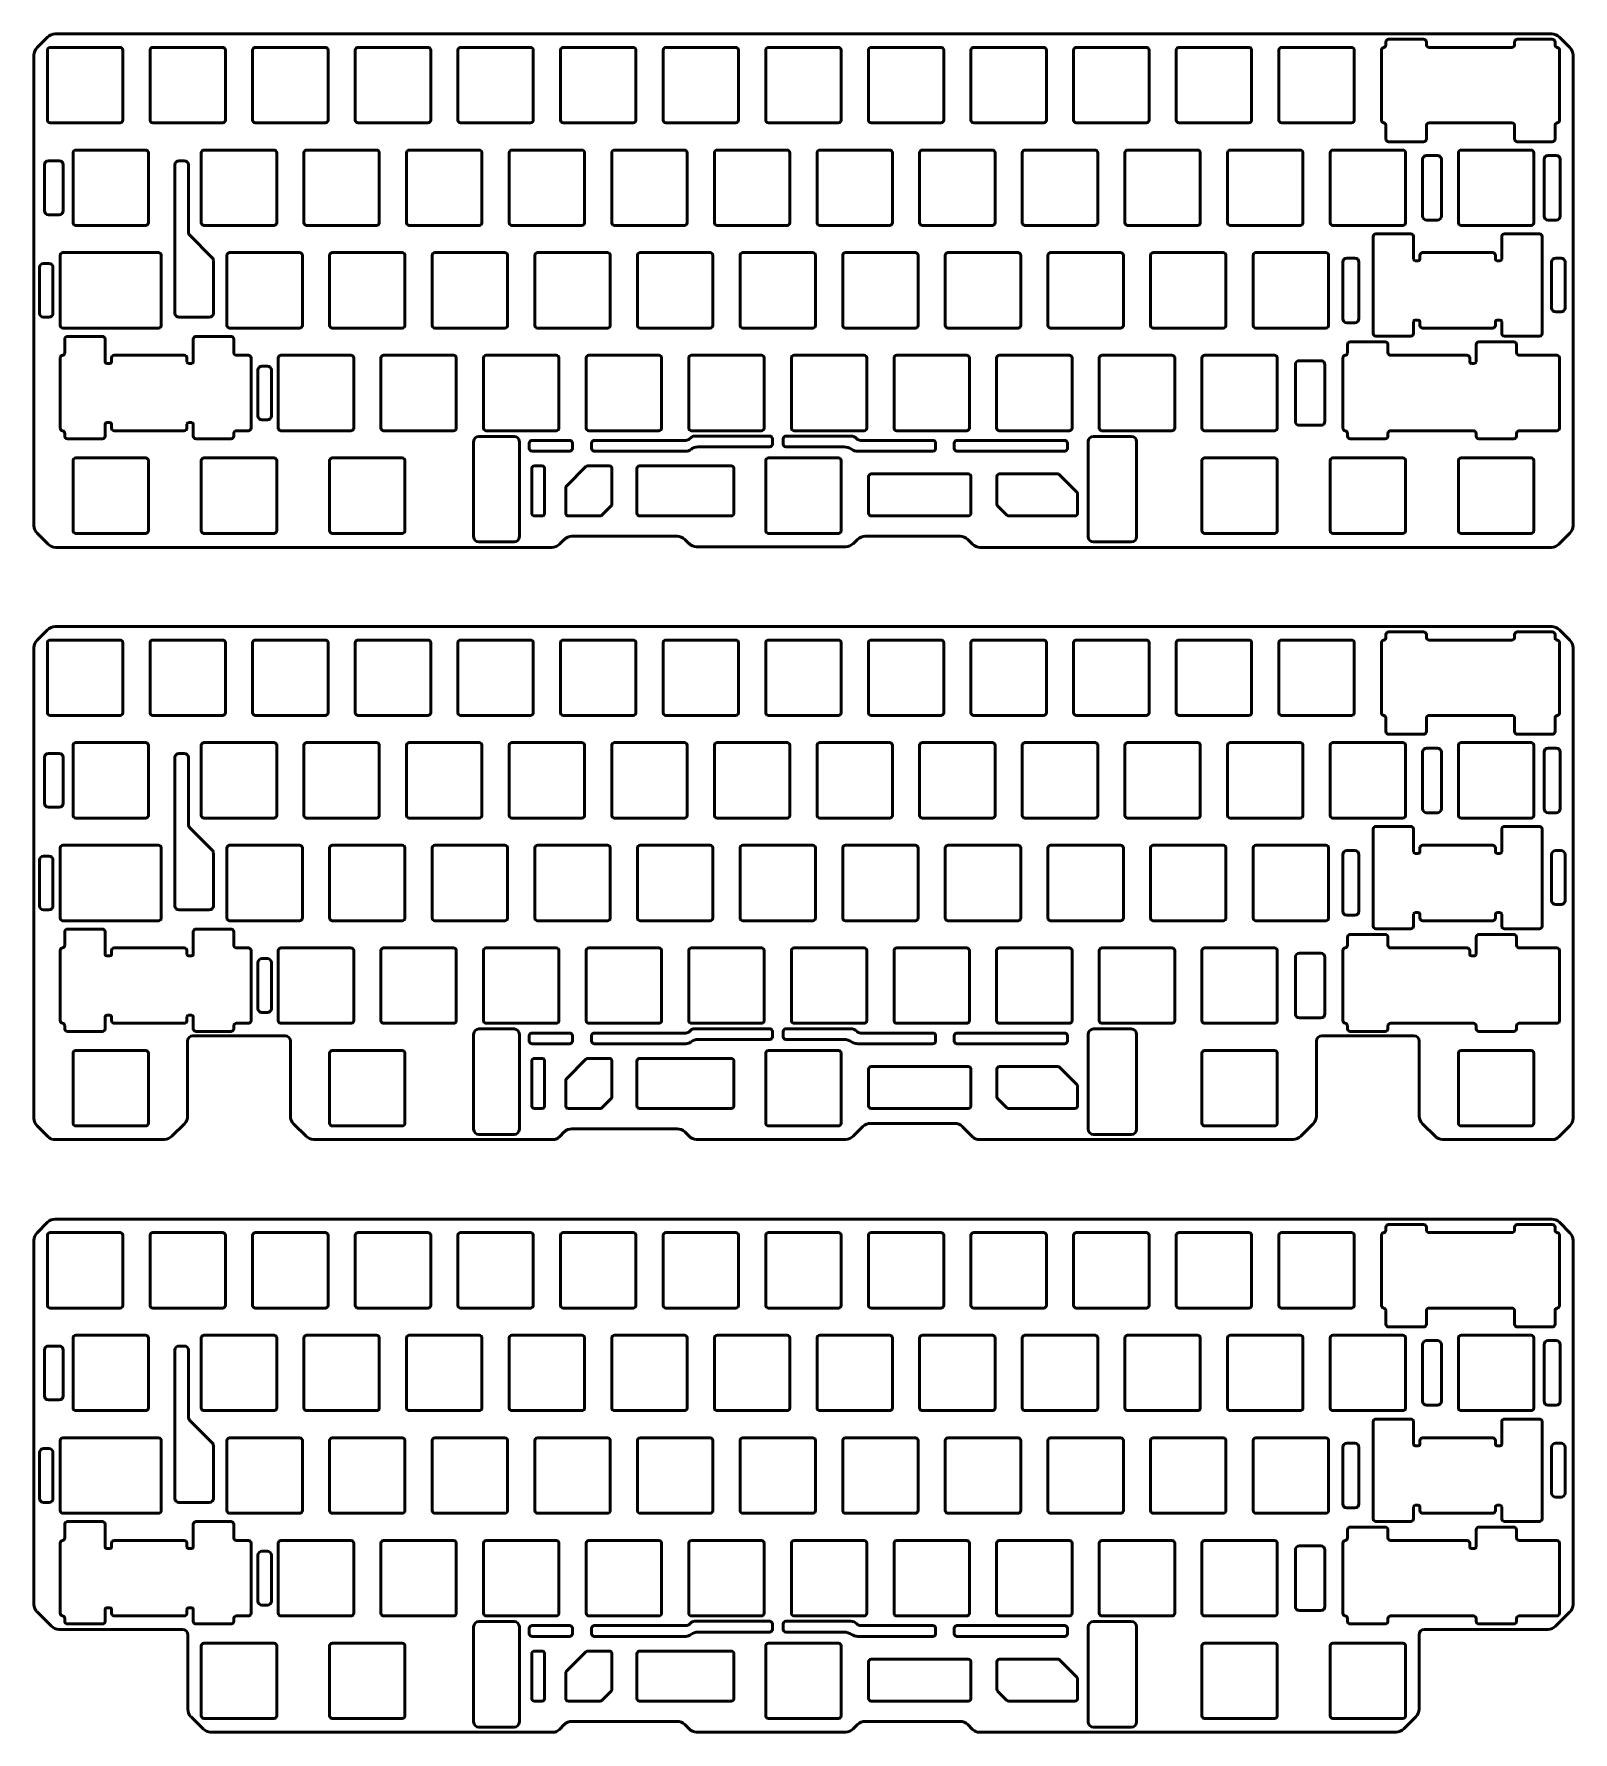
# Model space of a CAD drawing. Header units: millimetres. Extents: x 12 to 297, y 36 to 351.
import ezdxf

# ---------------------------------------------------------------- set-up
doc = ezdxf.new("R2010")
doc.units = ezdxf.units.MM
doc.header["$LTSCALE"] = 0.75
doc.layers.add('Visible', color=7, linetype='Continuous', lineweight=50)

msp = doc.modelspace()

# ---------------------------------------------------------------- linework, layer by layer
at = {"layer": 'Visible'}
for p, q in [((14.08, 350.53), (12.14, 348.59)), ((293.32, 351.12), (15.49, 351.12)), ((263.03, 350.12), (269.53, 350.12)), ((286.91, 350.12), (293.41, 350.12)), ((296.67, 348.59), (294.74, 350.53)), ((11.56, 347.18), (11.56, 259.85)), ((14.05, 335.12), (14.05, 348.12)), ((14.55, 348.62), (27.55, 348.62)), ((28.05, 348.12), (28.05, 335.12)), ((33.1, 335.12), (33.1, 348.12)), ((33.6, 348.62), (46.6, 348.62)), ((47.1, 348.12), (47.1, 335.12)), ((52.15, 335.12), (52.15, 348.12)), ((52.65, 348.62), (65.65, 348.62)), ((66.15, 348.12), (66.15, 335.12)), ((71.2, 335.12), (71.2, 348.12)), ((71.7, 348.62), (84.7, 348.62)), ((85.2, 348.12), (85.2, 335.12)), ((90.25, 335.12), (90.25, 348.12)), ((90.75, 348.62), (103.75, 348.62)), ((104.25, 348.12), (104.25, 335.12)), ((109.3, 335.12), (109.3, 348.12)), ((109.8, 348.62), (122.8, 348.62)), ((123.3, 348.12), (123.3, 335.12)), ((128.35, 335.12), (128.35, 348.12)), ((128.85, 348.62), (141.85, 348.62)), ((142.35, 348.12), (142.35, 335.12)), ((147.4, 335.12), (147.4, 348.12)), ((147.9, 348.62), (160.9, 348.62)), ((161.4, 348.12), (161.4, 335.12)), ((166.45, 335.12), (166.45, 348.12)), ((166.95, 348.62), (179.95, 348.62)), ((180.45, 348.12), (180.45, 335.12)), ((185.5, 335.12), (185.5, 348.12)), ((186, 348.62), (199, 348.62)), ((199.5, 348.12), (199.5, 335.12)), ((204.55, 335.12), (204.55, 348.12)), ((205.05, 348.62), (218.05, 348.62)), ((218.55, 348.12), (218.55, 335.12)), ((223.6, 335.12), (223.6, 348.12)), ((224.1, 348.62), (237.1, 348.62)), ((237.6, 348.12), (237.6, 335.12)), ((242.65, 335.12), (242.65, 348.12)), ((243.15, 348.62), (256.15, 348.62)), ((256.65, 348.12), (256.65, 335.12)), ((261.7, 335.12), (261.7, 348.12)), ((262.53, 349.1), (262.53, 349.62)), ((270.03, 349.62), (270.03, 349.12)), ((270.53, 348.62), (285.91, 348.62)), ((286.41, 349.12), (286.41, 349.62)), ((293.91, 349.62), (293.91, 349.1)), ((294.75, 348.12), (294.75, 335.12)), ((297.26, 259.85), (297.26, 347.18)), ((27.55, 334.62), (14.55, 334.62)), ((46.6, 334.62), (33.6, 334.62)), ((65.65, 334.62), (52.65, 334.62)), ((84.7, 334.62), (71.7, 334.62)), ((103.75, 334.62), (90.75, 334.62)), ((122.8, 334.62), (109.8, 334.62)), ((141.85, 334.62), (128.85, 334.62)), ((160.9, 334.62), (147.9, 334.62)), ((179.95, 334.62), (166.95, 334.62)), ((199, 334.62), (186, 334.62)), ((218.05, 334.62), (205.05, 334.62)), ((237.1, 334.62), (224.1, 334.62)), ((256.15, 334.62), (243.15, 334.62)), ((262.53, 331.62), (262.53, 334.13)), ((270.03, 334.12), (270.03, 331.62)), ((285.91, 334.62), (270.53, 334.62)), ((286.41, 331.62), (286.41, 334.12)), ((293.91, 334.13), (293.91, 331.62)), ((269.53, 331.12), (263.03, 331.12)), ((293.41, 331.12), (286.91, 331.12)), ((18.81, 316.07), (18.81, 329.07)), ((19.31, 329.57), (32.31, 329.57)), ((32.81, 329.07), (32.81, 316.07)), ((42.62, 316.07), (42.62, 329.07)), ((43.12, 329.57), (56.12, 329.57)), ((56.62, 329.07), (56.62, 316.07)), ((61.67, 316.07), (61.67, 329.07)), ((62.17, 329.57), (75.17, 329.57)), ((75.67, 329.07), (75.67, 316.07)), ((80.72, 316.07), (80.72, 329.07)), ((81.22, 329.57), (94.22, 329.57)), ((94.72, 329.07), (94.72, 316.07)), ((99.77, 316.07), (99.77, 329.07)), ((100.27, 329.57), (113.27, 329.57)), ((113.77, 329.07), (113.77, 316.07)), ((118.82, 316.07), (118.82, 329.07)), ((119.32, 329.57), (132.32, 329.57)), ((132.82, 329.07), (132.82, 316.07)), ((137.87, 316.07), (137.87, 329.07)), ((138.37, 329.57), (151.37, 329.57)), ((151.87, 329.07), (151.87, 316.07)), ((156.92, 316.07), (156.92, 329.07)), ((157.42, 329.57), (170.42, 329.57)), ((170.92, 329.07), (170.92, 316.07)), ((175.97, 316.07), (175.97, 329.07)), ((176.47, 329.57), (189.47, 329.57)), ((189.97, 329.07), (189.97, 316.07)), ((195.02, 316.07), (195.02, 329.07)), ((195.52, 329.57), (208.52, 329.57)), ((209.02, 329.07), (209.02, 316.07)), ((214.07, 316.07), (214.07, 329.07)), ((214.57, 329.57), (227.57, 329.57)), ((228.07, 329.07), (228.07, 316.07)), ((233.12, 316.07), (233.12, 329.07)), ((233.62, 329.57), (246.62, 329.57)), ((247.12, 329.07), (247.12, 316.07)), ((252.17, 316.07), (252.17, 329.07)), ((252.67, 329.57), (265.67, 329.57)), ((266.17, 329.07), (266.17, 316.07)), ((269.33, 317.32), (269.33, 327.82)), ((270.08, 328.57), (272.08, 328.57)), ((272.83, 327.82), (272.83, 317.32)), ((275.98, 316.07), (275.98, 329.07)), ((276.48, 329.57), (289.48, 329.57)), ((289.98, 329.07), (289.98, 316.07)), ((291.89, 317.32), (291.89, 327.82)), ((292.64, 328.57), (294.14, 328.57)), ((294.89, 327.82), (294.89, 317.32)), ((13.49, 318.32), (13.49, 326.82)), ((14.24, 327.57), (16.24, 327.57)), ((16.99, 326.82), (16.99, 318.32)), ((37.72, 299.27), (37.72, 326.82)), ((38.47, 327.57), (39.47, 327.57)), ((40.22, 326.82), (40.22, 314.33)), ((16.24, 317.57), (14.24, 317.57)), ((32.31, 315.57), (19.31, 315.57)), ((56.12, 315.57), (43.12, 315.57)), ((75.17, 315.57), (62.17, 315.57)), ((94.22, 315.57), (81.22, 315.57)), ((113.27, 315.57), (100.27, 315.57)), ((132.32, 315.57), (119.32, 315.57)), ((151.37, 315.57), (138.37, 315.57)), ((170.42, 315.57), (157.42, 315.57)), ((189.47, 315.57), (176.47, 315.57)), ((208.52, 315.57), (195.52, 315.57)), ((227.57, 315.57), (214.57, 315.57)), ((246.62, 315.57), (233.62, 315.57)), ((265.67, 315.57), (252.67, 315.57)), ((272.08, 316.57), (270.08, 316.57)), ((289.48, 315.57), (276.48, 315.57)), ((294.14, 316.57), (292.64, 316.57)), ((40.44, 313.8), (44.64, 309.59)), ((260.15, 295.52), (260.15, 313.52)), ((260.65, 314.02), (267.15, 314.02)), ((267.65, 313.52), (267.65, 310.52)), ((284.03, 310.52), (284.03, 313.52)), ((284.53, 314.02), (291.03, 314.02)), ((291.53, 313.52), (291.53, 295.52)), ((16.43, 297.02), (16.43, 310.02)), ((16.93, 310.52), (34.69, 310.52)), ((35.19, 310.02), (35.19, 297.02)), ((44.86, 309.06), (44.86, 299.27)), ((47.38, 297.02), (47.38, 310.02)), ((47.88, 310.52), (60.88, 310.52)), ((61.38, 310.02), (61.38, 297.02)), ((66.43, 297.02), (66.43, 310.02)), ((66.93, 310.52), (79.93, 310.52)), ((80.43, 310.02), (80.43, 297.02)), ((85.48, 297.02), (85.48, 310.02)), ((85.98, 310.52), (98.98, 310.52)), ((99.48, 310.02), (99.48, 297.02)), ((104.53, 297.02), (104.53, 310.02)), ((105.03, 310.52), (118.03, 310.52)), ((118.53, 310.02), (118.53, 297.02)), ((123.58, 297.02), (123.58, 310.02)), ((124.08, 310.52), (137.08, 310.52)), ((137.58, 310.02), (137.58, 297.02)), ((142.63, 297.02), (142.63, 310.02)), ((143.13, 310.52), (156.13, 310.52)), ((156.63, 310.02), (156.63, 297.02)), ((161.68, 297.02), (161.68, 310.02)), ((162.18, 310.52), (175.18, 310.52)), ((175.68, 310.02), (175.68, 297.02)), ((180.73, 297.02), (180.73, 310.02)), ((181.23, 310.52), (194.23, 310.52)), ((194.73, 310.02), (194.73, 297.02)), ((199.78, 297.02), (199.78, 310.02)), ((200.28, 310.52), (213.28, 310.52)), ((213.78, 310.02), (213.78, 297.02)), ((218.83, 297.02), (218.83, 310.02)), ((219.33, 310.52), (232.33, 310.52)), ((232.83, 310.02), (232.83, 297.02)), ((237.88, 297.02), (237.88, 310.02)), ((238.38, 310.52), (251.38, 310.52)), ((251.88, 310.02), (251.88, 297.02)), ((255.27, 309.52), (256.77, 309.52)), ((267.65, 310.52), (267.65, 309.32)), ((267.95, 309.02), (268.54, 309.02)), ((268.84, 309.32), (268.84, 310.02)), ((269.34, 310.52), (282.34, 310.52)), ((282.84, 310.02), (282.84, 309.32)), ((283.14, 309.02), (283.73, 309.02)), ((284.03, 309.32), (284.03, 310.52)), ((294.04, 309.52), (295.04, 309.52)), ((12.59, 299.27), (12.59, 307.77)), ((13.34, 308.52), (14.34, 308.52)), ((15.09, 307.77), (15.09, 299.27)), ((254.52, 298.27), (254.52, 308.77)), ((257.52, 308.77), (257.52, 298.27)), ((293.29, 300.27), (293.29, 308.77)), ((295.79, 308.77), (295.79, 300.27)), ((295.04, 299.52), (294.04, 299.52)), ((14.34, 298.52), (13.34, 298.52)), ((34.69, 296.52), (16.93, 296.52)), ((44.11, 298.52), (38.47, 298.52)), ((60.88, 296.52), (47.88, 296.52)), ((79.93, 296.52), (66.93, 296.52)), ((98.98, 296.52), (85.98, 296.52)), ((118.03, 296.52), (105.03, 296.52)), ((137.08, 296.52), (124.08, 296.52)), ((156.13, 296.52), (143.13, 296.52)), ((175.18, 296.52), (162.18, 296.52)), ((194.23, 296.52), (181.23, 296.52)), ((213.28, 296.52), (200.28, 296.52)), ((232.33, 296.52), (219.33, 296.52)), ((251.38, 296.52), (238.38, 296.52)), ((256.77, 297.52), (255.27, 297.52)), ((267.65, 297.72), (267.65, 295.52)), ((268.54, 298.02), (267.95, 298.02)), ((268.84, 297.02), (268.84, 297.72)), ((282.34, 296.52), (269.34, 296.52)), ((282.84, 297.72), (282.84, 297.02)), ((283.73, 298.02), (283.14, 298.02)), ((284.03, 295.52), (284.03, 297.72)), ((17.27, 291.95), (17.27, 294.47)), ((17.77, 294.97), (24.27, 294.97)), ((24.77, 294.47), (24.77, 290.27)), ((41.14, 290.27), (41.14, 294.47)), ((41.64, 294.97), (48.14, 294.97)), ((48.64, 294.47), (48.64, 291.97)), ((255.39, 291.95), (255.39, 293.47)), ((255.89, 293.97), (262.39, 293.97)), ((267.15, 295.02), (260.65, 295.02)), ((262.89, 293.47), (262.89, 291.97)), ((279.27, 290.27), (279.27, 293.47)), ((279.77, 293.97), (286.27, 293.97)), ((291.03, 295.02), (284.53, 295.02)), ((286.77, 293.47), (286.77, 291.97)), ((16.43, 277.97), (16.43, 290.97)), ((25.95, 290.27), (25.95, 290.97)), ((26.45, 291.47), (39.45, 291.47)), ((39.95, 290.97), (39.95, 290.27)), ((49.14, 291.47), (51.36, 291.47)), ((51.86, 290.97), (51.86, 277.97)), ((56.91, 277.97), (56.91, 290.97)), ((57.41, 291.47), (70.41, 291.47)), ((70.91, 290.97), (70.91, 277.97)), ((75.96, 277.97), (75.96, 290.97)), ((76.46, 291.47), (89.46, 291.47)), ((89.96, 290.97), (89.96, 277.97)), ((95.01, 277.97), (95.01, 290.97)), ((95.51, 291.47), (108.51, 291.47)), ((109.01, 290.97), (109.01, 277.97)), ((114.06, 277.97), (114.06, 290.97)), ((114.56, 291.47), (127.56, 291.47)), ((128.06, 290.97), (128.06, 277.97)), ((133.11, 277.97), (133.11, 290.97)), ((133.61, 291.47), (146.61, 291.47)), ((147.11, 290.97), (147.11, 277.97)), ((152.16, 277.97), (152.16, 290.97)), ((152.66, 291.47), (165.66, 291.47)), ((166.16, 290.97), (166.16, 277.97)), ((171.21, 277.97), (171.21, 290.97)), ((171.71, 291.47), (184.71, 291.47)), ((185.21, 290.97), (185.21, 277.97)), ((190.26, 277.97), (190.26, 290.97)), ((190.76, 291.47), (203.76, 291.47)), ((204.26, 290.97), (204.26, 277.97)), ((209.31, 277.97), (209.31, 290.97)), ((209.81, 291.47), (222.81, 291.47)), ((223.31, 290.97), (223.31, 277.97)), ((228.36, 277.97), (228.36, 290.97)), ((228.86, 291.47), (241.86, 291.47)), ((242.36, 290.97), (242.36, 277.97)), ((246.46, 290.47), (250.46, 290.47)), ((254.55, 277.97), (254.55, 290.97)), ((263.39, 291.47), (277.58, 291.47)), ((278.08, 290.97), (278.08, 290.27)), ((287.27, 291.47), (294.25, 291.47)), ((294.75, 290.97), (294.75, 277.97)), ((25.07, 289.97), (25.65, 289.97)), ((40.25, 289.97), (40.84, 289.97)), ((53.13, 280.22), (53.13, 288.72)), ((53.88, 289.47), (54.88, 289.47)), ((55.63, 288.72), (55.63, 280.22)), ((245.71, 279.22), (245.71, 289.72)), ((251.21, 289.72), (251.21, 279.22)), ((278.38, 289.97), (278.97, 289.97)), ((24.77, 278.67), (24.77, 278.03)), ((24.77, 278.03), (24.77, 276.97)), ((25.65, 278.97), (25.07, 278.97)), ((25.95, 277.97), (25.95, 278.67)), ((39.45, 277.47), (26.45, 277.47)), ((39.95, 278.67), (39.95, 277.97)), ((40.84, 278.97), (40.25, 278.97)), ((41.14, 278.34), (41.14, 278.67)), ((41.14, 276.97), (41.14, 278.34)), ((51.36, 277.47), (49.14, 277.47)), ((54.88, 279.47), (53.88, 279.47)), ((70.41, 277.47), (57.41, 277.47)), ((89.46, 277.47), (76.46, 277.47)), ((108.51, 277.47), (95.51, 277.47)), ((127.56, 277.47), (114.56, 277.47)), ((146.61, 277.47), (133.61, 277.47)), ((165.66, 277.47), (152.66, 277.47)), ((184.71, 277.47), (171.71, 277.47)), ((203.76, 277.47), (190.76, 277.47)), ((222.81, 277.47), (209.81, 277.47)), ((241.86, 277.47), (228.86, 277.47)), ((250.46, 278.47), (246.46, 278.47)), ((278.77, 277.47), (263.39, 277.47)), ((294.25, 277.47), (287.27, 277.47)), ((17.27, 276.47), (17.27, 276.98)), ((24.27, 275.97), (17.77, 275.97)), ((24.77, 276.97), (24.77, 276.47)), ((41.14, 276.47), (41.14, 276.97)), ((48.14, 275.97), (41.64, 275.97)), ((48.64, 276.97), (48.64, 276.47)), ((93.17, 257.82), (93.17, 275.42)), ((100.67, 276.42), (94.17, 276.42)), ((101.67, 275.42), (101.67, 257.82)), ((103.51, 274.17), (103.51, 275.17)), ((104.01, 275.67), (111.01, 275.67)), ((111.51, 275.17), (111.51, 274.17)), ((115.08, 274.17), (115.08, 275.17)), ((115.58, 275.67), (132.55, 275.67)), ((133.26, 275.96), (133.47, 276.17)), ((134.18, 276.47), (148.13, 276.47)), ((148.13, 274.47), (134.8, 274.47)), ((148.63, 275.97), (148.63, 274.97)), ((150.63, 274.97), (150.63, 275.97)), ((151.13, 276.47), (163.21, 276.47)), ((161.92, 274.47), (151.13, 274.47)), ((165.04, 275.67), (178.44, 275.67)), ((178.94, 275.17), (178.94, 274.17)), ((182.39, 274.17), (182.39, 275.17)), ((182.89, 275.67), (202.89, 275.67)), ((203.39, 275.17), (203.39, 274.17)), ((207.25, 257.82), (207.25, 275.42)), ((215.25, 276.42), (208.25, 276.42)), ((216.25, 275.42), (216.25, 257.82)), ((255.39, 276.47), (255.39, 276.98)), ((262.39, 275.97), (255.89, 275.97)), ((262.89, 276.97), (262.89, 276.47)), ((279.27, 276.47), (279.27, 276.97)), ((286.27, 275.97), (279.77, 275.97)), ((286.77, 276.97), (286.77, 276.47)), ((18.81, 258.92), (18.81, 271.92)), ((19.31, 272.42), (32.31, 272.42)), ((32.81, 271.92), (32.81, 258.92)), ((42.62, 258.92), (42.62, 271.92)), ((43.12, 272.42), (56.12, 272.42)), ((56.62, 271.92), (56.62, 258.92)), ((66.43, 258.92), (66.43, 271.92)), ((66.93, 272.42), (79.93, 272.42)), ((80.43, 271.92), (80.43, 258.92)), ((111.01, 273.67), (104.01, 273.67)), ((132.57, 273.67), (115.58, 273.67)), ((147.4, 258.92), (147.4, 271.92)), ((147.9, 272.42), (160.9, 272.42)), ((161.4, 271.92), (161.4, 258.92)), ((178.44, 273.67), (164.48, 273.67)), ((202.89, 273.67), (182.89, 273.67)), ((228.36, 258.92), (228.36, 271.92)), ((228.86, 272.42), (241.86, 272.42)), ((242.36, 271.92), (242.36, 258.92)), ((252.17, 258.92), (252.17, 271.92)), ((252.67, 272.42), (265.67, 272.42)), ((266.17, 271.92), (266.17, 258.92)), ((275.98, 258.92), (275.98, 271.92)), ((276.48, 272.42), (289.48, 272.42)), ((289.98, 271.92), (289.98, 258.92)), ((103.96, 262.15), (103.96, 270.45)), ((104.46, 270.95), (105.86, 270.95)), ((106.36, 270.45), (106.36, 262.15)), ((110.41, 267.19), (114.01, 270.8)), ((114.37, 270.95), (118.36, 270.95)), ((118.86, 270.45), (118.86, 263.85)), ((123.49, 262.15), (123.49, 270.45)), ((123.99, 270.95), (140.99, 270.95)), ((141.49, 270.45), (141.49, 262.15)), ((166.49, 262.15), (166.49, 268.95)), ((166.99, 269.45), (184.99, 269.45)), ((185.49, 268.95), (185.49, 262.15)), ((190.29, 263.85), (190.29, 268.95)), ((190.79, 269.45), (201.59, 269.45)), ((201.94, 269.3), (205.15, 266.09)), ((110.26, 262.15), (110.26, 266.84)), ((205.29, 265.74), (205.29, 262.15)), ((105.86, 261.65), (104.46, 261.65)), ((116.65, 261.65), (110.76, 261.65)), ((118.71, 263.5), (117, 261.79)), ((140.99, 261.65), (123.99, 261.65)), ((184.99, 261.65), (166.99, 261.65)), ((192.15, 261.79), (190.44, 263.5)), ((204.79, 261.65), (192.5, 261.65)), ((12.14, 258.44), (14.18, 256.4)), ((15.59, 255.82), (107.7, 255.82)), ((32.31, 258.42), (19.31, 258.42)), ((56.12, 258.42), (43.12, 258.42)), ((79.93, 258.42), (66.93, 258.42)), ((100.67, 256.82), (94.17, 256.82)), ((109.11, 256.4), (110.01, 257.3)), ((111.43, 257.89), (130.94, 257.89)), ((132.36, 257.3), (133.16, 256.5)), ((134.57, 255.92), (162.22, 255.92)), ((160.9, 258.42), (147.9, 258.42)), ((163.64, 256.5), (164.44, 257.3)), ((165.85, 257.89), (183.48, 257.89)), ((184.89, 257.3), (185.79, 256.4)), ((187.21, 255.82), (293.22, 255.82)), ((215.25, 256.82), (208.25, 256.82)), ((241.86, 258.42), (228.86, 258.42)), ((265.67, 258.42), (252.67, 258.42)), ((289.48, 258.42), (276.48, 258.42)), ((294.64, 256.4), (296.67, 258.44)), ((14.08, 240.53), (12.14, 238.59)), ((293.32, 241.12), (15.49, 241.12)), ((262.53, 239.1), (262.53, 239.62)), ((263.03, 240.12), (269.53, 240.12)), ((270.03, 239.62), (270.03, 239.12)), ((286.41, 239.12), (286.41, 239.62)), ((286.91, 240.12), (293.41, 240.12)), ((293.91, 239.62), (293.91, 239.1)), ((296.67, 238.59), (294.74, 240.53)), ((11.56, 237.18), (11.56, 149.85)), ((14.05, 225.12), (14.05, 238.12)), ((14.55, 238.62), (27.55, 238.62)), ((28.05, 238.12), (28.05, 225.12)), ((33.1, 225.12), (33.1, 238.12)), ((33.6, 238.62), (46.6, 238.62)), ((47.1, 238.12), (47.1, 225.12)), ((52.15, 225.12), (52.15, 238.12)), ((52.65, 238.62), (65.65, 238.62)), ((66.15, 238.12), (66.15, 225.12)), ((71.2, 225.12), (71.2, 238.12)), ((71.7, 238.62), (84.7, 238.62)), ((85.2, 238.12), (85.2, 225.12)), ((90.25, 225.12), (90.25, 238.12)), ((90.75, 238.62), (103.75, 238.62)), ((104.25, 238.12), (104.25, 225.12)), ((109.3, 225.12), (109.3, 238.12)), ((109.8, 238.62), (122.8, 238.62)), ((123.3, 238.12), (123.3, 225.12)), ((128.35, 225.12), (128.35, 238.12)), ((128.85, 238.62), (141.85, 238.62)), ((142.35, 238.12), (142.35, 225.12)), ((147.4, 225.12), (147.4, 238.12)), ((147.9, 238.62), (160.9, 238.62)), ((161.4, 238.12), (161.4, 225.12)), ((166.45, 225.12), (166.45, 238.12)), ((166.95, 238.62), (179.95, 238.62)), ((180.45, 238.12), (180.45, 225.12)), ((185.5, 225.12), (185.5, 238.12)), ((186, 238.62), (199, 238.62)), ((199.5, 238.12), (199.5, 225.12)), ((204.55, 225.12), (204.55, 238.12)), ((205.05, 238.62), (218.05, 238.62)), ((218.55, 238.12), (218.55, 225.12)), ((223.6, 225.12), (223.6, 238.12)), ((224.1, 238.62), (237.1, 238.62)), ((237.6, 238.12), (237.6, 225.12)), ((242.65, 225.12), (242.65, 238.12)), ((243.15, 238.62), (256.15, 238.62)), ((256.65, 238.12), (256.65, 225.12)), ((261.7, 225.12), (261.7, 238.12)), ((270.53, 238.62), (285.91, 238.62)), ((294.75, 238.12), (294.75, 225.12)), ((297.26, 149.85), (297.26, 237.18)), ((27.55, 224.62), (14.55, 224.62)), ((46.6, 224.62), (33.6, 224.62)), ((65.65, 224.62), (52.65, 224.62)), ((84.7, 224.62), (71.7, 224.62)), ((103.75, 224.62), (90.75, 224.62)), ((122.8, 224.62), (109.8, 224.62)), ((141.85, 224.62), (128.85, 224.62)), ((160.9, 224.62), (147.9, 224.62)), ((179.95, 224.62), (166.95, 224.62)), ((199, 224.62), (186, 224.62)), ((218.05, 224.62), (205.05, 224.62)), ((237.1, 224.62), (224.1, 224.62)), ((256.15, 224.62), (243.15, 224.62)), ((262.53, 221.62), (262.53, 224.13)), ((270.03, 224.12), (270.03, 221.62)), ((285.91, 224.62), (270.53, 224.62)), ((286.41, 221.62), (286.41, 224.12)), ((293.91, 224.13), (293.91, 221.62)), ((269.53, 221.12), (263.03, 221.12)), ((293.41, 221.12), (286.91, 221.12)), ((14.24, 217.57), (16.24, 217.57)), ((18.81, 206.07), (18.81, 219.07)), ((19.31, 219.57), (32.31, 219.57)), ((32.81, 219.07), (32.81, 206.07)), ((38.47, 217.57), (39.47, 217.57)), ((42.62, 206.07), (42.62, 219.07)), ((43.12, 219.57), (56.12, 219.57)), ((56.62, 219.07), (56.62, 206.07)), ((61.67, 206.07), (61.67, 219.07)), ((62.17, 219.57), (75.17, 219.57)), ((75.67, 219.07), (75.67, 206.07)), ((80.72, 206.07), (80.72, 219.07)), ((81.22, 219.57), (94.22, 219.57)), ((94.72, 219.07), (94.72, 206.07)), ((99.77, 206.07), (99.77, 219.07)), ((100.27, 219.57), (113.27, 219.57)), ((113.77, 219.07), (113.77, 206.07)), ((118.82, 206.07), (118.82, 219.07)), ((119.32, 219.57), (132.32, 219.57)), ((132.82, 219.07), (132.82, 206.07)), ((137.87, 206.07), (137.87, 219.07)), ((138.37, 219.57), (151.37, 219.57)), ((151.87, 219.07), (151.87, 206.07)), ((156.92, 206.07), (156.92, 219.07)), ((157.42, 219.57), (170.42, 219.57)), ((170.92, 219.07), (170.92, 206.07)), ((175.97, 206.07), (175.97, 219.07)), ((176.47, 219.57), (189.47, 219.57)), ((189.97, 219.07), (189.97, 206.07)), ((195.02, 206.07), (195.02, 219.07)), ((195.52, 219.57), (208.52, 219.57)), ((209.02, 219.07), (209.02, 206.07)), ((214.07, 206.07), (214.07, 219.07)), ((214.57, 219.57), (227.57, 219.57)), ((228.07, 219.07), (228.07, 206.07)), ((233.12, 206.07), (233.12, 219.07)), ((233.62, 219.57), (246.62, 219.57)), ((247.12, 219.07), (247.12, 206.07)), ((252.17, 206.07), (252.17, 219.07)), ((252.67, 219.57), (265.67, 219.57)), ((266.17, 219.07), (266.17, 206.07)), ((269.33, 207.32), (269.33, 217.82)), ((270.08, 218.57), (272.08, 218.57)), ((272.83, 217.82), (272.83, 207.32)), ((275.98, 206.07), (275.98, 219.07)), ((276.48, 219.57), (289.48, 219.57)), ((289.98, 219.07), (289.98, 206.07)), ((291.89, 207.32), (291.89, 217.82)), ((292.64, 218.57), (294.14, 218.57)), ((294.89, 217.82), (294.89, 207.32)), ((13.49, 208.32), (13.49, 216.82)), ((16.99, 216.82), (16.99, 208.32)), ((37.72, 189.27), (37.72, 216.82)), ((40.22, 216.82), (40.22, 204.33)), ((16.24, 207.57), (14.24, 207.57)), ((32.31, 205.57), (19.31, 205.57)), ((56.12, 205.57), (43.12, 205.57)), ((75.17, 205.57), (62.17, 205.57)), ((94.22, 205.57), (81.22, 205.57)), ((113.27, 205.57), (100.27, 205.57)), ((132.32, 205.57), (119.32, 205.57)), ((151.37, 205.57), (138.37, 205.57)), ((170.42, 205.57), (157.42, 205.57)), ((189.47, 205.57), (176.47, 205.57)), ((208.52, 205.57), (195.52, 205.57)), ((227.57, 205.57), (214.57, 205.57)), ((246.62, 205.57), (233.62, 205.57)), ((265.67, 205.57), (252.67, 205.57)), ((272.08, 206.57), (270.08, 206.57)), ((289.48, 205.57), (276.48, 205.57)), ((294.14, 206.57), (292.64, 206.57)), ((40.44, 203.8), (44.64, 199.59)), ((260.15, 185.52), (260.15, 203.52)), ((260.65, 204.02), (267.15, 204.02)), ((267.65, 203.52), (267.65, 200.52)), ((284.03, 200.52), (284.03, 203.52)), ((284.53, 204.02), (291.03, 204.02)), ((291.53, 203.52), (291.53, 185.52)), ((16.43, 187.02), (16.43, 200.02)), ((16.93, 200.52), (34.69, 200.52)), ((35.19, 200.02), (35.19, 187.02)), ((44.86, 199.06), (44.86, 189.27)), ((47.38, 187.02), (47.38, 200.02)), ((47.88, 200.52), (60.88, 200.52)), ((61.38, 200.02), (61.38, 187.02)), ((66.43, 187.02), (66.43, 200.02)), ((66.93, 200.52), (79.93, 200.52)), ((80.43, 200.02), (80.43, 187.02)), ((85.48, 187.02), (85.48, 200.02)), ((85.98, 200.52), (98.98, 200.52)), ((99.48, 200.02), (99.48, 187.02)), ((104.53, 187.02), (104.53, 200.02)), ((105.03, 200.52), (118.03, 200.52)), ((118.53, 200.02), (118.53, 187.02)), ((123.58, 187.02), (123.58, 200.02)), ((124.08, 200.52), (137.08, 200.52)), ((137.58, 200.02), (137.58, 187.02)), ((142.63, 187.02), (142.63, 200.02)), ((143.13, 200.52), (156.13, 200.52)), ((156.63, 200.02), (156.63, 187.02)), ((161.68, 187.02), (161.68, 200.02)), ((162.18, 200.52), (175.18, 200.52)), ((175.68, 200.02), (175.68, 187.02)), ((180.73, 187.02), (180.73, 200.02)), ((181.23, 200.52), (194.23, 200.52)), ((194.73, 200.02), (194.73, 187.02)), ((199.78, 187.02), (199.78, 200.02)), ((200.28, 200.52), (213.28, 200.52)), ((213.78, 200.02), (213.78, 187.02)), ((218.83, 187.02), (218.83, 200.02)), ((219.33, 200.52), (232.33, 200.52)), ((232.83, 200.02), (232.83, 187.02)), ((237.88, 187.02), (237.88, 200.02)), ((238.38, 200.52), (251.38, 200.52)), ((251.88, 200.02), (251.88, 187.02)), ((254.52, 188.27), (254.52, 198.77)), ((255.27, 199.52), (256.77, 199.52)), ((257.52, 198.77), (257.52, 188.27)), ((267.65, 200.52), (267.65, 199.32)), ((267.95, 199.02), (268.54, 199.02)), ((268.84, 199.32), (268.84, 200.02)), ((269.34, 200.52), (282.34, 200.52)), ((282.84, 200.02), (282.84, 199.32)), ((283.14, 199.02), (283.73, 199.02)), ((284.03, 199.32), (284.03, 200.52)), ((293.29, 190.27), (293.29, 198.77)), ((294.04, 199.52), (295.04, 199.52)), ((295.79, 198.77), (295.79, 190.27)), ((12.59, 189.27), (12.59, 197.77)), ((13.34, 198.52), (14.34, 198.52)), ((15.09, 197.77), (15.09, 189.27)), ((295.04, 189.52), (294.04, 189.52)), ((14.34, 188.52), (13.34, 188.52)), ((34.69, 186.52), (16.93, 186.52)), ((44.11, 188.52), (38.47, 188.52)), ((60.88, 186.52), (47.88, 186.52)), ((79.93, 186.52), (66.93, 186.52)), ((98.98, 186.52), (85.98, 186.52)), ((118.03, 186.52), (105.03, 186.52)), ((137.08, 186.52), (124.08, 186.52)), ((156.13, 186.52), (143.13, 186.52)), ((175.18, 186.52), (162.18, 186.52)), ((194.23, 186.52), (181.23, 186.52)), ((213.28, 186.52), (200.28, 186.52)), ((232.33, 186.52), (219.33, 186.52)), ((251.38, 186.52), (238.38, 186.52)), ((256.77, 187.52), (255.27, 187.52)), ((267.65, 187.72), (267.65, 185.52)), ((268.54, 188.02), (267.95, 188.02)), ((268.84, 187.02), (268.84, 187.72)), ((282.34, 186.52), (269.34, 186.52)), ((282.84, 187.72), (282.84, 187.02)), ((283.73, 188.02), (283.14, 188.02)), ((284.03, 185.52), (284.03, 187.72)), ((17.27, 181.95), (17.27, 184.47)), ((17.77, 184.97), (24.27, 184.97)), ((24.77, 184.47), (24.77, 180.27)), ((41.14, 180.27), (41.14, 184.47)), ((41.64, 184.97), (48.14, 184.97)), ((48.64, 184.47), (48.64, 181.97)), ((255.39, 181.95), (255.39, 183.47)), ((255.89, 183.97), (262.39, 183.97)), ((267.15, 185.02), (260.65, 185.02)), ((262.89, 183.47), (262.89, 181.97)), ((279.27, 180.27), (279.27, 183.47)), ((279.77, 183.97), (286.27, 183.97)), ((291.03, 185.02), (284.53, 185.02)), ((286.77, 183.47), (286.77, 181.97)), ((16.43, 167.97), (16.43, 180.97)), ((25.07, 179.97), (25.65, 179.97)), ((25.95, 180.27), (25.95, 180.97)), ((26.45, 181.47), (39.45, 181.47)), ((39.95, 180.97), (39.95, 180.27)), ((40.25, 179.97), (40.84, 179.97)), ((49.14, 181.47), (51.36, 181.47)), ((51.86, 180.97), (51.86, 167.97)), ((56.91, 167.97), (56.91, 180.97)), ((57.41, 181.47), (70.41, 181.47)), ((70.91, 180.97), (70.91, 167.97)), ((75.96, 167.97), (75.96, 180.97)), ((76.46, 181.47), (89.46, 181.47)), ((89.96, 180.97), (89.96, 167.97)), ((95.01, 167.97), (95.01, 180.97)), ((95.51, 181.47), (108.51, 181.47)), ((109.01, 180.97), (109.01, 167.97)), ((114.06, 167.97), (114.06, 180.97)), ((114.56, 181.47), (127.56, 181.47)), ((128.06, 180.97), (128.06, 167.97)), ((133.11, 167.97), (133.11, 180.97)), ((133.61, 181.47), (146.61, 181.47)), ((147.11, 180.97), (147.11, 167.97)), ((152.16, 167.97), (152.16, 180.97)), ((152.66, 181.47), (165.66, 181.47)), ((166.16, 180.97), (166.16, 167.97)), ((171.21, 167.97), (171.21, 180.97)), ((171.71, 181.47), (184.71, 181.47)), ((185.21, 180.97), (185.21, 167.97)), ((190.26, 167.97), (190.26, 180.97)), ((190.76, 181.47), (203.76, 181.47)), ((204.26, 180.97), (204.26, 167.97)), ((209.31, 167.97), (209.31, 180.97)), ((209.81, 181.47), (222.81, 181.47)), ((223.31, 180.97), (223.31, 167.97)), ((228.36, 167.97), (228.36, 180.97)), ((228.86, 181.47), (241.86, 181.47)), ((242.36, 180.97), (242.36, 167.97)), ((245.71, 169.22), (245.71, 179.72)), ((246.46, 180.47), (250.46, 180.47)), ((251.21, 179.72), (251.21, 169.22)), ((254.55, 167.97), (254.55, 180.97)), ((263.39, 181.47), (277.58, 181.47)), ((278.08, 180.97), (278.08, 180.27)), ((278.38, 179.97), (278.97, 179.97)), ((287.27, 181.47), (294.25, 181.47)), ((294.75, 180.97), (294.75, 167.97)), ((53.13, 170.22), (53.13, 178.72)), ((53.88, 179.47), (54.88, 179.47)), ((55.63, 178.72), (55.63, 170.22)), ((24.77, 168.67), (24.77, 168.03)), ((24.77, 168.03), (24.77, 166.97)), ((25.65, 168.97), (25.07, 168.97)), ((25.95, 167.97), (25.95, 168.67)), ((39.45, 167.47), (26.45, 167.47)), ((39.95, 168.67), (39.95, 167.97)), ((40.84, 168.97), (40.25, 168.97)), ((41.14, 168.34), (41.14, 168.67)), ((41.14, 166.97), (41.14, 168.34)), ((51.36, 167.47), (49.14, 167.47)), ((54.88, 169.47), (53.88, 169.47)), ((70.41, 167.47), (57.41, 167.47)), ((89.46, 167.47), (76.46, 167.47)), ((108.51, 167.47), (95.51, 167.47)), ((127.56, 167.47), (114.56, 167.47)), ((146.61, 167.47), (133.61, 167.47)), ((165.66, 167.47), (152.66, 167.47)), ((184.71, 167.47), (171.71, 167.47)), ((203.76, 167.47), (190.76, 167.47)), ((222.81, 167.47), (209.81, 167.47)), ((241.86, 167.47), (228.86, 167.47)), ((250.46, 168.47), (246.46, 168.47)), ((278.77, 167.47), (263.39, 167.47)), ((294.25, 167.47), (287.27, 167.47)), ((17.27, 166.47), (17.27, 166.98)), ((24.27, 165.97), (17.77, 165.97)), ((24.77, 166.97), (24.77, 166.47)), ((40.07, 150.24), (40.07, 164.14)), ((41.07, 165.14), (58.17, 165.14)), ((41.14, 166.47), (41.14, 166.97)), ((48.14, 165.97), (41.64, 165.97)), ((48.64, 166.97), (48.64, 166.47)), ((59.17, 164.14), (59.17, 150.24)), ((93.17, 147.82), (93.17, 165.42)), ((100.67, 166.42), (94.17, 166.42)), ((101.67, 165.42), (101.67, 147.82)), ((103.51, 164.17), (103.51, 165.17)), ((104.01, 165.67), (111.01, 165.67)), ((111.51, 165.17), (111.51, 164.17)), ((115.08, 164.17), (115.08, 165.17)), ((115.58, 165.67), (132.55, 165.67)), ((133.26, 165.96), (133.47, 166.17)), ((134.18, 166.47), (148.13, 166.47)), ((148.13, 164.47), (134.8, 164.47)), ((148.63, 165.97), (148.63, 164.97)), ((150.63, 164.97), (150.63, 165.97)), ((151.13, 166.47), (163.21, 166.47)), ((161.92, 164.47), (151.13, 164.47)), ((165.04, 165.67), (178.44, 165.67)), ((178.94, 165.17), (178.94, 164.17)), ((182.39, 164.17), (182.39, 165.17)), ((182.89, 165.67), (202.89, 165.67)), ((203.39, 165.17), (203.39, 164.17)), ((207.25, 147.82), (207.25, 165.42)), ((215.25, 166.42), (208.25, 166.42)), ((216.25, 165.42), (216.25, 147.82)), ((249.62, 150.24), (249.62, 164.14)), ((250.62, 165.14), (267.72, 165.14)), ((255.39, 166.47), (255.39, 166.98)), ((262.39, 165.97), (255.89, 165.97)), ((262.89, 166.97), (262.89, 166.47)), ((268.72, 164.14), (268.72, 150.24)), ((279.27, 166.47), (279.27, 166.97)), ((286.27, 165.97), (279.77, 165.97)), ((286.77, 166.97), (286.77, 166.47)), ((18.81, 148.92), (18.81, 161.92)), ((19.31, 162.42), (32.31, 162.42)), ((32.81, 161.92), (32.81, 148.92)), ((66.43, 148.92), (66.43, 161.92)), ((66.93, 162.42), (79.93, 162.42)), ((80.43, 161.92), (80.43, 148.92)), ((111.01, 163.67), (104.01, 163.67)), ((104.46, 160.95), (105.86, 160.95)), ((110.41, 157.19), (114.01, 160.8)), ((114.37, 160.95), (118.36, 160.95)), ((132.57, 163.67), (115.58, 163.67)), ((123.99, 160.95), (140.99, 160.95)), ((147.4, 148.92), (147.4, 161.92)), ((147.9, 162.42), (160.9, 162.42)), ((161.4, 161.92), (161.4, 148.92)), ((178.44, 163.67), (164.48, 163.67)), ((202.89, 163.67), (182.89, 163.67)), ((228.36, 148.92), (228.36, 161.92)), ((228.86, 162.42), (241.86, 162.42)), ((242.36, 161.92), (242.36, 148.92)), ((275.98, 148.92), (275.98, 161.92)), ((276.48, 162.42), (289.48, 162.42)), ((289.98, 161.92), (289.98, 148.92)), ((103.96, 152.15), (103.96, 160.45)), ((106.36, 160.45), (106.36, 152.15)), ((118.86, 160.45), (118.86, 153.85)), ((123.49, 152.15), (123.49, 160.45)), ((141.49, 160.45), (141.49, 152.15)), ((166.49, 152.15), (166.49, 158.95)), ((166.99, 159.45), (184.99, 159.45)), ((185.49, 158.95), (185.49, 152.15)), ((190.29, 153.85), (190.29, 158.95)), ((190.79, 159.45), (201.59, 159.45)), ((201.94, 159.3), (205.15, 156.09)), ((110.26, 152.15), (110.26, 156.84)), ((205.29, 155.74), (205.29, 152.15)), ((105.86, 151.65), (104.46, 151.65)), ((116.65, 151.65), (110.76, 151.65)), ((118.71, 153.5), (117, 151.79)), ((140.99, 151.65), (123.99, 151.65)), ((184.99, 151.65), (166.99, 151.65)), ((192.15, 151.79), (190.44, 153.5)), ((204.79, 151.65), (192.5, 151.65)), ((12.14, 148.44), (14.18, 146.4)), ((32.31, 148.42), (19.31, 148.42)), ((37.16, 146.5), (39.49, 148.83)), ((59.76, 148.83), (62.09, 146.5)), ((79.93, 148.42), (66.93, 148.42)), ((160.9, 148.42), (147.9, 148.42)), ((163.64, 146.5), (165.44, 148.3)), ((166.85, 148.89), (182.48, 148.89)), ((183.89, 148.3), (185.79, 146.4)), ((241.86, 148.42), (228.86, 148.42)), ((246.71, 146.5), (249.04, 148.83)), ((269.31, 148.83), (271.64, 146.5)), ((289.48, 148.42), (276.48, 148.42)), ((294.64, 146.4), (296.67, 148.44)), ((14.97, 145.92), (35.74, 145.92)), ((63.5, 145.92), (108.32, 145.92)), ((100.67, 146.82), (94.17, 146.82)), ((109.11, 146.4), (110.01, 147.3)), ((111.43, 147.89), (130.94, 147.89)), ((132.36, 147.3), (133.16, 146.5)), ((134.57, 145.92), (162.22, 145.92)), ((186.58, 145.92), (245.29, 145.92)), ((215.25, 146.82), (208.25, 146.82)), ((273.05, 145.92), (293.85, 145.92)), ((14.08, 130.53), (12.14, 128.59)), ((293.32, 131.12), (15.49, 131.12)), ((262.53, 129.1), (262.53, 129.62)), ((263.03, 130.12), (269.53, 130.12)), ((270.03, 129.62), (270.03, 129.12)), ((286.41, 129.12), (286.41, 129.62)), ((286.91, 130.12), (293.41, 130.12)), ((293.91, 129.62), (293.91, 129.1)), ((296.67, 128.59), (294.74, 130.53)), ((11.56, 127.18), (11.56, 59.61)), ((14.05, 115.12), (14.05, 128.12)), ((14.55, 128.62), (27.55, 128.62)), ((28.05, 128.12), (28.05, 115.12)), ((33.1, 115.12), (33.1, 128.12)), ((33.6, 128.62), (46.6, 128.62)), ((47.1, 128.12), (47.1, 115.12)), ((52.15, 115.12), (52.15, 128.12)), ((52.65, 128.62), (65.65, 128.62)), ((66.15, 128.12), (66.15, 115.12)), ((71.2, 115.12), (71.2, 128.12)), ((71.7, 128.62), (84.7, 128.62)), ((85.2, 128.12), (85.2, 115.12)), ((90.25, 115.12), (90.25, 128.12)), ((90.75, 128.62), (103.75, 128.62)), ((104.25, 128.12), (104.25, 115.12)), ((109.3, 115.12), (109.3, 128.12)), ((109.8, 128.62), (122.8, 128.62)), ((123.3, 128.12), (123.3, 115.12)), ((128.35, 115.12), (128.35, 128.12)), ((128.85, 128.62), (141.85, 128.62)), ((142.35, 128.12), (142.35, 115.12)), ((147.4, 115.12), (147.4, 128.12)), ((147.9, 128.62), (160.9, 128.62)), ((161.4, 128.12), (161.4, 115.12)), ((166.45, 115.12), (166.45, 128.12)), ((166.95, 128.62), (179.95, 128.62)), ((180.45, 128.12), (180.45, 115.12)), ((185.5, 115.12), (185.5, 128.12)), ((186, 128.62), (199, 128.62)), ((199.5, 128.12), (199.5, 115.12)), ((204.55, 115.12), (204.55, 128.12)), ((205.05, 128.62), (218.05, 128.62)), ((218.55, 128.12), (218.55, 115.12)), ((223.6, 115.12), (223.6, 128.12)), ((224.1, 128.62), (237.1, 128.62)), ((237.6, 128.12), (237.6, 115.12)), ((242.65, 115.12), (242.65, 128.12)), ((243.15, 128.62), (256.15, 128.62)), ((256.65, 128.12), (256.65, 115.12)), ((261.7, 115.12), (261.7, 128.12)), ((270.53, 128.62), (285.91, 128.62)), ((294.75, 128.12), (294.75, 115.12)), ((297.26, 59.61), (297.26, 127.18)), ((27.55, 114.62), (14.55, 114.62)), ((46.6, 114.62), (33.6, 114.62)), ((65.65, 114.62), (52.65, 114.62)), ((84.7, 114.62), (71.7, 114.62)), ((103.75, 114.62), (90.75, 114.62)), ((122.8, 114.62), (109.8, 114.62)), ((141.85, 114.62), (128.85, 114.62)), ((160.9, 114.62), (147.9, 114.62)), ((179.95, 114.62), (166.95, 114.62)), ((199, 114.62), (186, 114.62)), ((218.05, 114.62), (205.05, 114.62)), ((237.1, 114.62), (224.1, 114.62)), ((256.15, 114.62), (243.15, 114.62)), ((262.53, 111.62), (262.53, 114.13)), ((270.03, 114.12), (270.03, 111.62)), ((285.91, 114.62), (270.53, 114.62)), ((286.41, 111.62), (286.41, 114.12)), ((293.91, 114.13), (293.91, 111.62)), ((269.53, 111.12), (263.03, 111.12)), ((293.41, 111.12), (286.91, 111.12)), ((14.24, 107.57), (16.24, 107.57)), ((18.81, 96.07), (18.81, 109.07)), ((19.31, 109.57), (32.31, 109.57)), ((32.81, 109.07), (32.81, 96.07)), ((38.47, 107.57), (39.47, 107.57)), ((42.62, 96.07), (42.62, 109.07)), ((43.12, 109.57), (56.12, 109.57)), ((56.62, 109.07), (56.62, 96.07)), ((61.67, 96.07), (61.67, 109.07)), ((62.17, 109.57), (75.17, 109.57)), ((75.67, 109.07), (75.67, 96.07)), ((80.72, 96.07), (80.72, 109.07)), ((81.22, 109.57), (94.22, 109.57)), ((94.72, 109.07), (94.72, 96.07)), ((99.77, 96.07), (99.77, 109.07)), ((100.27, 109.57), (113.27, 109.57)), ((113.77, 109.07), (113.77, 96.07)), ((118.82, 96.07), (118.82, 109.07)), ((119.32, 109.57), (132.32, 109.57)), ((132.82, 109.07), (132.82, 96.07)), ((137.87, 96.07), (137.87, 109.07)), ((138.37, 109.57), (151.37, 109.57)), ((151.87, 109.07), (151.87, 96.07)), ((156.92, 96.07), (156.92, 109.07)), ((157.42, 109.57), (170.42, 109.57)), ((170.92, 109.07), (170.92, 96.07)), ((175.97, 96.07), (175.97, 109.07)), ((176.47, 109.57), (189.47, 109.57)), ((189.97, 109.07), (189.97, 96.07)), ((195.02, 96.07), (195.02, 109.07)), ((195.52, 109.57), (208.52, 109.57)), ((209.02, 109.07), (209.02, 96.07)), ((214.07, 96.07), (214.07, 109.07)), ((214.57, 109.57), (227.57, 109.57)), ((228.07, 109.07), (228.07, 96.07)), ((233.12, 96.07), (233.12, 109.07)), ((233.62, 109.57), (246.62, 109.57)), ((247.12, 109.07), (247.12, 96.07)), ((252.17, 96.07), (252.17, 109.07)), ((252.67, 109.57), (265.67, 109.57)), ((266.17, 109.07), (266.17, 96.07)), ((269.33, 97.32), (269.33, 107.82)), ((270.08, 108.57), (272.08, 108.57)), ((272.83, 107.82), (272.83, 97.32)), ((275.98, 96.07), (275.98, 109.07)), ((276.48, 109.57), (289.48, 109.57)), ((289.98, 109.07), (289.98, 96.07)), ((291.89, 97.32), (291.89, 107.82)), ((292.64, 108.57), (294.14, 108.57)), ((294.89, 107.82), (294.89, 97.32)), ((13.49, 98.32), (13.49, 106.82)), ((16.99, 106.82), (16.99, 98.32)), ((37.72, 79.27), (37.72, 106.82)), ((40.22, 106.82), (40.22, 94.33)), ((16.24, 97.57), (14.24, 97.57)), ((32.31, 95.57), (19.31, 95.57)), ((56.12, 95.57), (43.12, 95.57)), ((75.17, 95.57), (62.17, 95.57)), ((94.22, 95.57), (81.22, 95.57)), ((113.27, 95.57), (100.27, 95.57)), ((132.32, 95.57), (119.32, 95.57)), ((151.37, 95.57), (138.37, 95.57)), ((170.42, 95.57), (157.42, 95.57)), ((189.47, 95.57), (176.47, 95.57)), ((208.52, 95.57), (195.52, 95.57)), ((227.57, 95.57), (214.57, 95.57)), ((246.62, 95.57), (233.62, 95.57)), ((265.67, 95.57), (252.67, 95.57)), ((272.08, 96.57), (270.08, 96.57)), ((289.48, 95.57), (276.48, 95.57)), ((294.14, 96.57), (292.64, 96.57)), ((40.44, 93.8), (44.64, 89.59)), ((260.15, 75.52), (260.15, 93.52)), ((260.65, 94.02), (267.15, 94.02)), ((267.65, 93.52), (267.65, 90.52)), ((284.03, 90.52), (284.03, 93.52)), ((284.53, 94.02), (291.03, 94.02)), ((291.53, 93.52), (291.53, 75.52)), ((13.34, 88.52), (14.34, 88.52)), ((16.43, 77.02), (16.43, 90.02)), ((16.93, 90.52), (34.69, 90.52)), ((35.19, 90.02), (35.19, 77.02)), ((44.86, 89.06), (44.86, 79.27)), ((47.38, 77.02), (47.38, 90.02)), ((47.88, 90.52), (60.88, 90.52)), ((61.38, 90.02), (61.38, 77.02)), ((66.43, 77.02), (66.43, 90.02)), ((66.93, 90.52), (79.93, 90.52)), ((80.43, 90.02), (80.43, 77.02)), ((85.48, 77.02), (85.48, 90.02)), ((85.98, 90.52), (98.98, 90.52)), ((99.48, 90.02), (99.48, 77.02)), ((104.53, 77.02), (104.53, 90.02)), ((105.03, 90.52), (118.03, 90.52)), ((118.53, 90.02), (118.53, 77.02)), ((123.58, 77.02), (123.58, 90.02)), ((124.08, 90.52), (137.08, 90.52)), ((137.58, 90.02), (137.58, 77.02)), ((142.63, 77.02), (142.63, 90.02)), ((143.13, 90.52), (156.13, 90.52)), ((156.63, 90.02), (156.63, 77.02)), ((161.68, 77.02), (161.68, 90.02)), ((162.18, 90.52), (175.18, 90.52)), ((175.68, 90.02), (175.68, 77.02)), ((180.73, 77.02), (180.73, 90.02)), ((181.23, 90.52), (194.23, 90.52)), ((194.73, 90.02), (194.73, 77.02)), ((199.78, 77.02), (199.78, 90.02)), ((200.28, 90.52), (213.28, 90.52)), ((213.78, 90.02), (213.78, 77.02)), ((218.83, 77.02), (218.83, 90.02)), ((219.33, 90.52), (232.33, 90.52)), ((232.83, 90.02), (232.83, 77.02)), ((237.88, 77.02), (237.88, 90.02)), ((238.38, 90.52), (251.38, 90.52)), ((251.88, 90.02), (251.88, 77.02)), ((254.52, 78.27), (254.52, 88.77)), ((255.27, 89.52), (256.77, 89.52)), ((257.52, 88.77), (257.52, 78.27)), ((267.65, 90.52), (267.65, 89.32)), ((267.95, 89.02), (268.54, 89.02)), ((268.84, 89.32), (268.84, 90.02)), ((269.34, 90.52), (282.34, 90.52)), ((282.84, 90.02), (282.84, 89.32)), ((283.14, 89.02), (283.73, 89.02)), ((284.03, 89.32), (284.03, 90.52)), ((293.29, 80.27), (293.29, 88.77)), ((294.04, 89.52), (295.04, 89.52)), ((295.79, 88.77), (295.79, 80.27)), ((12.59, 79.27), (12.59, 87.77)), ((15.09, 87.77), (15.09, 79.27)), ((295.04, 79.52), (294.04, 79.52)), ((14.34, 78.52), (13.34, 78.52)), ((34.69, 76.52), (16.93, 76.52)), ((44.11, 78.52), (38.47, 78.52)), ((60.88, 76.52), (47.88, 76.52)), ((79.93, 76.52), (66.93, 76.52)), ((98.98, 76.52), (85.98, 76.52)), ((118.03, 76.52), (105.03, 76.52)), ((137.08, 76.52), (124.08, 76.52)), ((156.13, 76.52), (143.13, 76.52)), ((175.18, 76.52), (162.18, 76.52)), ((194.23, 76.52), (181.23, 76.52)), ((213.28, 76.52), (200.28, 76.52)), ((232.33, 76.52), (219.33, 76.52)), ((251.38, 76.52), (238.38, 76.52)), ((256.77, 77.52), (255.27, 77.52)), ((267.65, 77.72), (267.65, 75.52)), ((268.54, 78.02), (267.95, 78.02)), ((268.84, 77.02), (268.84, 77.72)), ((282.34, 76.52), (269.34, 76.52)), ((282.84, 77.72), (282.84, 77.02)), ((283.73, 78.02), (283.14, 78.02)), ((284.03, 75.52), (284.03, 77.72)), ((17.27, 71.95), (17.27, 74.47)), ((17.77, 74.97), (24.27, 74.97)), ((24.77, 74.47), (24.77, 70.27)), ((41.14, 70.27), (41.14, 74.47)), ((41.64, 74.97), (48.14, 74.97)), ((48.64, 74.47), (48.64, 71.97)), ((255.39, 71.95), (255.39, 73.47)), ((255.89, 73.97), (262.39, 73.97)), ((267.15, 75.02), (260.65, 75.02)), ((262.89, 73.47), (262.89, 71.97)), ((279.27, 70.27), (279.27, 73.47)), ((279.77, 73.97), (286.27, 73.97)), ((291.03, 75.02), (284.53, 75.02)), ((286.77, 73.47), (286.77, 71.97)), ((16.43, 57.97), (16.43, 70.97)), ((25.07, 69.97), (25.65, 69.97)), ((25.95, 70.27), (25.95, 70.97)), ((26.45, 71.47), (39.45, 71.47)), ((39.95, 70.97), (39.95, 70.27)), ((40.25, 69.97), (40.84, 69.97)), ((49.14, 71.47), (51.36, 71.47)), ((51.86, 70.97), (51.86, 57.97)), ((53.88, 69.47), (54.88, 69.47)), ((56.91, 57.97), (56.91, 70.97)), ((57.41, 71.47), (70.41, 71.47)), ((70.91, 70.97), (70.91, 57.97)), ((75.96, 57.97), (75.96, 70.97)), ((76.46, 71.47), (89.46, 71.47)), ((89.96, 70.97), (89.96, 57.97)), ((95.01, 57.97), (95.01, 70.97)), ((95.51, 71.47), (108.51, 71.47)), ((109.01, 70.97), (109.01, 57.97)), ((114.06, 57.97), (114.06, 70.97)), ((114.56, 71.47), (127.56, 71.47)), ((128.06, 70.97), (128.06, 57.97)), ((133.11, 57.97), (133.11, 70.97)), ((133.61, 71.47), (146.61, 71.47)), ((147.11, 70.97), (147.11, 57.97)), ((152.16, 57.97), (152.16, 70.97)), ((152.66, 71.47), (165.66, 71.47)), ((166.16, 70.97), (166.16, 57.97)), ((171.21, 57.97), (171.21, 70.97)), ((171.71, 71.47), (184.71, 71.47)), ((185.21, 70.97), (185.21, 57.97)), ((190.26, 57.97), (190.26, 70.97)), ((190.76, 71.47), (203.76, 71.47)), ((204.26, 70.97), (204.26, 57.97)), ((209.31, 57.97), (209.31, 70.97)), ((209.81, 71.47), (222.81, 71.47)), ((223.31, 70.97), (223.31, 57.97)), ((228.36, 57.97), (228.36, 70.97)), ((228.86, 71.47), (241.86, 71.47)), ((242.36, 70.97), (242.36, 57.97)), ((245.71, 59.22), (245.71, 69.72)), ((246.46, 70.47), (250.46, 70.47)), ((251.21, 69.72), (251.21, 59.22)), ((254.55, 57.97), (254.55, 70.97)), ((263.39, 71.47), (277.58, 71.47)), ((278.08, 70.97), (278.08, 70.27)), ((278.38, 69.97), (278.97, 69.97)), ((287.27, 71.47), (294.25, 71.47)), ((294.75, 70.97), (294.75, 57.97)), ((53.13, 60.22), (53.13, 68.72)), ((55.63, 68.72), (55.63, 60.22)), ((12.14, 58.2), (14.79, 55.55)), ((17.27, 56.47), (17.27, 56.98)), ((24.77, 58.67), (24.77, 58.03)), ((24.77, 58.03), (24.77, 56.97)), ((24.77, 56.97), (24.77, 56.47)), ((25.65, 58.97), (25.07, 58.97)), ((25.95, 57.97), (25.95, 58.67)), ((39.45, 57.47), (26.45, 57.47)), ((39.95, 58.67), (39.95, 57.97)), ((40.84, 58.97), (40.25, 58.97)), ((41.14, 58.34), (41.14, 58.67)), ((41.14, 56.97), (41.14, 58.34)), ((41.14, 56.47), (41.14, 56.97)), ((48.64, 56.97), (48.64, 56.47)), ((51.36, 57.47), (49.14, 57.47)), ((54.88, 59.47), (53.88, 59.47)), ((70.41, 57.47), (57.41, 57.47)), ((89.46, 57.47), (76.46, 57.47)), ((108.51, 57.47), (95.51, 57.47)), ((127.56, 57.47), (114.56, 57.47)), ((146.61, 57.47), (133.61, 57.47)), ((165.66, 57.47), (152.66, 57.47)), ((184.71, 57.47), (171.71, 57.47)), ((203.76, 57.47), (190.76, 57.47)), ((222.81, 57.47), (209.81, 57.47)), ((241.86, 57.47), (228.86, 57.47)), ((250.46, 58.47), (246.46, 58.47)), ((255.39, 56.47), (255.39, 56.98)), ((262.89, 56.97), (262.89, 56.47)), ((278.77, 57.47), (263.39, 57.47)), ((279.27, 56.47), (279.27, 56.97)), ((286.77, 56.97), (286.77, 56.47)), ((294.25, 57.47), (287.27, 57.47)), ((294.02, 55.55), (296.67, 58.2)), ((16.21, 54.97), (39.12, 54.97)), ((24.27, 55.97), (17.77, 55.97)), ((40.12, 53.97), (40.12, 40.16)), ((48.14, 55.97), (41.64, 55.97)), ((93.17, 37.82), (93.17, 55.42)), ((100.67, 56.42), (94.17, 56.42)), ((101.67, 55.42), (101.67, 37.82)), ((103.51, 54.17), (103.51, 55.17)), ((104.01, 55.67), (111.01, 55.67)), ((111.01, 53.67), (104.01, 53.67)), ((111.51, 55.17), (111.51, 54.17)), ((115.08, 54.17), (115.08, 55.17)), ((115.58, 55.67), (132.55, 55.67)), ((132.57, 53.67), (115.58, 53.67)), ((133.26, 55.96), (133.47, 56.17)), ((134.18, 56.47), (148.13, 56.47)), ((148.13, 54.47), (134.8, 54.47)), ((148.63, 55.97), (148.63, 54.97)), ((150.63, 54.97), (150.63, 55.97)), ((151.13, 56.47), (163.21, 56.47)), ((161.92, 54.47), (151.13, 54.47)), ((178.44, 53.67), (164.48, 53.67)), ((165.04, 55.67), (178.44, 55.67)), ((178.94, 55.17), (178.94, 54.17)), ((182.39, 54.17), (182.39, 55.17)), ((182.89, 55.67), (202.89, 55.67)), ((202.89, 53.67), (182.89, 53.67)), ((203.39, 55.17), (203.39, 54.17)), ((207.25, 37.82), (207.25, 55.42)), ((215.25, 56.42), (208.25, 56.42)), ((216.25, 55.42), (216.25, 37.82)), ((262.39, 55.97), (255.89, 55.97)), ((268.67, 40.16), (268.67, 53.97)), ((269.67, 54.97), (292.61, 54.97)), ((286.27, 55.97), (279.77, 55.97)), ((42.62, 38.92), (42.62, 51.92)), ((43.12, 52.42), (56.12, 52.42)), ((56.62, 51.92), (56.62, 38.92)), ((66.43, 38.92), (66.43, 51.92)), ((66.93, 52.42), (79.93, 52.42)), ((80.43, 51.92), (80.43, 38.92)), ((103.96, 42.15), (103.96, 50.45)), ((104.46, 50.95), (105.86, 50.95)), ((106.36, 50.45), (106.36, 42.15)), ((110.41, 47.19), (114.01, 50.8)), ((114.37, 50.95), (118.36, 50.95)), ((118.86, 50.45), (118.86, 43.85)), ((123.49, 42.15), (123.49, 50.45)), ((123.99, 50.95), (140.99, 50.95)), ((141.49, 50.45), (141.49, 42.15)), ((147.4, 38.92), (147.4, 51.92)), ((147.9, 52.42), (160.9, 52.42)), ((161.4, 51.92), (161.4, 38.92)), ((228.36, 38.92), (228.36, 51.92)), ((228.86, 52.42), (241.86, 52.42)), ((242.36, 51.92), (242.36, 38.92)), ((252.17, 38.92), (252.17, 51.92)), ((252.67, 52.42), (265.67, 52.42)), ((266.17, 51.92), (266.17, 38.92)), ((166.49, 42.15), (166.49, 48.95)), ((166.99, 49.45), (184.99, 49.45)), ((185.49, 48.95), (185.49, 42.15)), ((190.29, 43.85), (190.29, 48.95)), ((190.79, 49.45), (201.59, 49.45)), ((205.15, 46.09), (201.94, 49.3)), ((110.26, 42.15), (110.26, 46.84)), ((205.29, 45.74), (205.29, 42.15)), ((105.86, 41.65), (104.46, 41.65)), ((116.65, 41.65), (110.76, 41.65)), ((118.71, 43.5), (117, 41.79)), ((140.99, 41.65), (123.99, 41.65)), ((184.99, 41.65), (166.99, 41.65)), ((190.44, 43.5), (192.15, 41.79)), ((204.79, 41.65), (192.5, 41.65)), ((40.71, 38.74), (42.95, 36.5)), ((56.12, 38.42), (43.12, 38.42)), ((79.93, 38.42), (66.93, 38.42)), ((111.43, 37.89), (130.94, 37.89)), ((160.9, 38.42), (147.9, 38.42)), ((165.85, 37.89), (183.48, 37.89)), ((241.86, 38.42), (228.86, 38.42)), ((265.67, 38.42), (252.67, 38.42)), ((265.84, 36.5), (268.09, 38.74)), ((44.36, 35.92), (108.32, 35.92)), ((100.67, 36.82), (94.17, 36.82)), ((109.11, 36.4), (110.01, 37.3)), ((132.36, 37.3), (133.16, 36.5)), ((134.57, 35.92), (162.22, 35.92)), ((163.64, 36.5), (164.44, 37.3)), ((184.89, 37.3), (185.79, 36.4)), ((186.58, 35.92), (264.43, 35.92)), ((215.25, 36.82), (208.25, 36.82))]:
    msp.add_line(p, q, dxfattribs=at)
at = {"layer": 'Visible', "extrusion": (0, 0, -1)}
for centre, radius, start, end in [((-15.49, 349.12), 2, 45, 90), ((-263.03, 349.62), 0.5, 0, 90), ((-269.53, 349.62), 0.5, 90, 180), ((-286.91, 349.62), 0.5, 0, 90), ((-293.32, 349.12), 2, 90, 135), ((-293.41, 349.62), 0.5, 90, 180), ((-13.56, 347.18), 2, 0, 45), ((-14.55, 348.12), 0.5, 0, 90), ((-27.55, 348.12), 0.5, 90, 180), ((-33.6, 348.12), 0.5, 0, 90), ((-46.6, 348.12), 0.5, 90, 180), ((-52.65, 348.12), 0.5, 0, 90), ((-65.65, 348.12), 0.5, 90, 180), ((-71.7, 348.12), 0.5, 0, 90), ((-84.7, 348.12), 0.5, 90, 180), ((-90.75, 348.12), 0.5, 0, 90), ((-103.75, 348.12), 0.5, 90, 180), ((-109.8, 348.12), 0.5, 0, 90), ((-122.8, 348.12), 0.5, 90, 180), ((-128.85, 348.12), 0.5, 0, 90), ((-141.85, 348.12), 0.5, 90, 180), ((-147.9, 348.12), 0.5, 0, 90), ((-160.9, 348.12), 0.5, 90, 180), ((-166.95, 348.12), 0.5, 0, 90), ((-179.95, 348.12), 0.5, 90, 180), ((-186, 348.12), 0.5, 0, 90), ((-199, 348.12), 0.5, 90, 180), ((-205.05, 348.12), 0.5, 0, 90), ((-218.05, 348.12), 0.5, 90, 180), ((-224.1, 348.12), 0.5, 0, 90), ((-237.1, 348.12), 0.5, 90, 180), ((-243.15, 348.12), 0.5, 0, 90), ((-256.15, 348.12), 0.5, 90, 180), ((-262.2, 348.12), 0.5, 0, 80.6189), ((-294.25, 348.12), 0.5, 99.3811, 180), ((-295.26, 347.18), 2, 135, 180), ((-14.55, 335.12), 0.5, 270, 0), ((-27.55, 335.12), 0.5, 180, 270), ((-33.6, 335.12), 0.5, 270, 0), ((-46.6, 335.12), 0.5, 180, 270), ((-52.65, 335.12), 0.5, 270, 0), ((-65.65, 335.12), 0.5, 180, 270), ((-71.7, 335.12), 0.5, 270, 0), ((-84.7, 335.12), 0.5, 180, 270), ((-90.75, 335.12), 0.5, 270, 0), ((-103.75, 335.12), 0.5, 180, 270), ((-109.8, 335.12), 0.5, 270, 0), ((-122.8, 335.12), 0.5, 180, 270), ((-128.85, 335.12), 0.5, 270, 0), ((-141.85, 335.12), 0.5, 180, 270), ((-147.9, 335.12), 0.5, 270, 0), ((-160.9, 335.12), 0.5, 180, 270), ((-166.95, 335.12), 0.5, 270, 0), ((-179.95, 335.12), 0.5, 180, 270), ((-186, 335.12), 0.5, 270, 0), ((-199, 335.12), 0.5, 180, 270), ((-205.05, 335.12), 0.5, 270, 0), ((-218.05, 335.12), 0.5, 180, 270), ((-224.1, 335.12), 0.5, 270, 360), ((-237.1, 335.12), 0.5, 180, 270), ((-243.15, 335.12), 0.5, 270, 0), ((-256.15, 335.12), 0.5, 180, 270), ((-262.2, 335.12), 0.5, 279.3811, 0), ((-294.25, 335.12), 0.5, 180, 260.6189), ((-263.03, 331.62), 0.5, 270, 0), ((-269.53, 331.62), 0.5, 180.0001, 270), ((-286.91, 331.62), 0.5, 270, 360), ((-293.41, 331.62), 0.5, 180, 270), ((-19.31, 329.07), 0.5, 0, 90), ((-32.31, 329.07), 0.5, 90, 180), ((-43.12, 329.07), 0.5, 0, 90), ((-56.12, 329.07), 0.5, 90, 180), ((-62.17, 329.07), 0.5, 0, 90), ((-75.17, 329.07), 0.5, 90, 180), ((-81.22, 329.07), 0.5, 0, 90), ((-94.22, 329.07), 0.5, 90, 180), ((-100.27, 329.07), 0.5, 0, 90), ((-113.27, 329.07), 0.5, 90, 180), ((-119.32, 329.07), 0.5, 0, 90), ((-132.32, 329.07), 0.5, 90, 180), ((-138.37, 329.07), 0.5, 0, 90), ((-151.37, 329.07), 0.5, 90, 180), ((-157.42, 329.07), 0.5, 0, 90), ((-170.42, 329.07), 0.5, 90, 180), ((-176.47, 329.07), 0.5, 0, 90), ((-189.47, 329.07), 0.5, 90, 180), ((-195.52, 329.07), 0.5, 0, 90), ((-208.52, 329.07), 0.5, 90, 180), ((-214.57, 329.07), 0.5, 0, 90), ((-227.57, 329.07), 0.5, 90, 180), ((-233.62, 329.07), 0.5, 0, 90), ((-246.62, 329.07), 0.5, 90, 180), ((-252.67, 329.07), 0.5, 0, 90), ((-265.67, 329.07), 0.5, 90, 180), ((-276.48, 329.07), 0.5, 0, 90), ((-289.48, 329.07), 0.5, 90, 180), ((-292.64, 327.82), 0.75, 0, 90), ((-294.14, 327.82), 0.75, 90, 180), ((-38.47, 326.82), 0.75, 0, 90), ((-39.47, 326.82), 0.75, 90, 180), ((-19.31, 316.07), 0.5, 270, 0), ((-32.31, 316.07), 0.5, 180, 270), ((-43.12, 316.07), 0.5, 270, 0), ((-56.12, 316.07), 0.5, 180, 270), ((-62.17, 316.07), 0.5, 270, 0), ((-75.17, 316.07), 0.5, 180, 270), ((-81.22, 316.07), 0.5, 270, 0), ((-94.22, 316.07), 0.5, 180, 270), ((-100.27, 316.07), 0.5, 270, 0), ((-113.27, 316.07), 0.5, 180, 270), ((-119.32, 316.07), 0.5, 270, 0), ((-132.32, 316.07), 0.5, 180, 270), ((-138.37, 316.07), 0.5, 270, 0), ((-151.37, 316.07), 0.5, 180, 270), ((-157.42, 316.07), 0.5, 270, 0), ((-170.42, 316.07), 0.5, 180, 270), ((-176.47, 316.07), 0.5, 270, 0), ((-189.47, 316.07), 0.5, 180, 270), ((-195.52, 316.07), 0.5, 270, 0), ((-208.52, 316.07), 0.5, 180, 270), ((-214.57, 316.07), 0.5, 270, 360), ((-227.57, 316.07), 0.5, 180, 270), ((-233.62, 316.07), 0.5, 270, 0), ((-246.62, 316.07), 0.5, 180, 270), ((-252.67, 316.07), 0.5, 270, 0), ((-265.67, 316.07), 0.5, 180, 270), ((-276.48, 316.07), 0.5, 270, 0), ((-289.48, 316.07), 0.5, 180, 270), ((-292.64, 317.32), 0.75, 270, 0), ((-294.14, 317.32), 0.75, 180, 270), ((-260.65, 313.52), 0.5, 0, 90), ((-267.15, 313.52), 0.5, 90, 180), ((-284.53, 313.52), 0.5, 0, 90), ((-291.03, 313.52), 0.5, 90, 180), ((-16.93, 310.02), 0.5, 0, 90), ((-34.69, 310.02), 0.5, 90, 180), ((-44.11, 309.06), 0.75, 135, 180), ((-47.88, 310.02), 0.5, 0, 90), ((-60.88, 310.02), 0.5, 90, 180), ((-66.93, 310.02), 0.5, 0, 90), ((-79.93, 310.02), 0.5, 90, 180), ((-85.98, 310.02), 0.5, 0, 90), ((-98.98, 310.02), 0.5, 90, 180), ((-105.03, 310.02), 0.5, 0, 90), ((-118.03, 310.02), 0.5, 90, 180), ((-124.08, 310.02), 0.5, 0, 90), ((-137.08, 310.02), 0.5, 90, 180), ((-143.13, 310.02), 0.5, 0, 90), ((-156.13, 310.02), 0.5, 90, 180), ((-162.18, 310.02), 0.5, 0, 90), ((-175.18, 310.02), 0.5, 90, 180), ((-181.23, 310.02), 0.5, 0, 90), ((-194.23, 310.02), 0.5, 90, 180), ((-200.28, 310.02), 0.5, 0, 90), ((-213.28, 310.02), 0.5, 90, 180), ((-219.33, 310.02), 0.5, 0, 90), ((-232.33, 310.02), 0.5, 90, 180), ((-238.38, 310.02), 0.5, 0, 90), ((-251.38, 310.02), 0.5, 90, 180), ((-255.27, 308.77), 0.75, 0, 90), ((-256.77, 308.77), 0.75, 90, 180), ((-269.34, 310.02), 0.5, 0, 90), ((-282.34, 310.02), 0.5, 90, 180), ((-294.04, 308.77), 0.75, 0, 90), ((-295.04, 308.77), 0.75, 90, 180), ((-13.34, 307.77), 0.75, 0, 90), ((-14.34, 307.77), 0.75, 90, 180), ((-294.04, 300.27), 0.75, 270, 0), ((-295.04, 300.27), 0.75, 180, 270), ((-13.34, 299.27), 0.75, 270, 0), ((-14.34, 299.27), 0.75, 180, 270), ((-16.93, 297.02), 0.5, 270, 0), ((-34.69, 297.02), 0.5, 180, 270), ((-38.47, 299.27), 0.75, 270, 0), ((-44.11, 299.27), 0.75, 180, 270), ((-47.88, 297.02), 0.5, 270, 0), ((-60.88, 297.02), 0.5, 180, 270), ((-66.93, 297.02), 0.5, 270, 0), ((-79.93, 297.02), 0.5, 180, 270), ((-85.98, 297.02), 0.5, 270, 0), ((-98.98, 297.02), 0.5, 180, 270), ((-105.03, 297.02), 0.5, 270, 0), ((-118.03, 297.02), 0.5, 180, 270), ((-124.08, 297.02), 0.5, 270, 0), ((-137.08, 297.02), 0.5, 180, 270), ((-143.13, 297.02), 0.5, 270, 0), ((-156.13, 297.02), 0.5, 180, 270), ((-162.18, 297.02), 0.5, 270, 360), ((-175.18, 297.02), 0.5, 180, 270), ((-181.23, 297.02), 0.5, 270, 0), ((-194.23, 297.02), 0.5, 180, 270), ((-200.28, 297.02), 0.5, 270, 0), ((-213.28, 297.02), 0.5, 180, 270), ((-219.33, 297.02), 0.5, 270, 0), ((-232.33, 297.02), 0.5, 180, 270), ((-238.38, 297.02), 0.5, 270, 0), ((-251.38, 297.02), 0.5, 180, 270), ((-255.27, 298.27), 0.75, 270, 0), ((-256.77, 298.27), 0.75, 180, 270), ((-269.34, 297.02), 0.5, 270, 0), ((-282.34, 297.02), 0.5, 180, 270), ((-17.77, 294.47), 0.5, 0, 90), ((-24.27, 294.47), 0.5, 90, 180), ((-41.64, 294.47), 0.5, 0, 90), ((-48.14, 294.47), 0.5, 90, 180), ((-255.89, 293.47), 0.5, 0, 90), ((-260.65, 295.52), 0.5, 270, 0), ((-262.39, 293.47), 0.5, 90, 180), ((-267.15, 295.52), 0.5, 180, 270), ((-279.77, 293.47), 0.5, 0, 90), ((-284.53, 295.52), 0.5, 270, 0), ((-286.27, 293.47), 0.5, 90, 180), ((-291.03, 295.52), 0.5, 180, 270), ((-16.93, 290.97), 0.5, 0, 80.6189), ((-26.45, 290.97), 0.5, 0, 90), ((-39.45, 290.97), 0.5, 90, 180), ((-51.36, 290.97), 0.5, 90, 180), ((-57.41, 290.97), 0.5, 0, 90), ((-70.41, 290.97), 0.5, 90, 180), ((-76.46, 290.97), 0.5, 0, 90), ((-89.46, 290.97), 0.5, 90, 180), ((-95.51, 290.97), 0.5, 0, 90), ((-108.51, 290.97), 0.5, 90, 180), ((-114.56, 290.97), 0.5, 0, 90), ((-127.56, 290.97), 0.5, 90, 180), ((-133.61, 290.97), 0.5, 0, 90), ((-146.61, 290.97), 0.5, 90, 180), ((-152.66, 290.97), 0.5, 0, 90), ((-165.66, 290.97), 0.5, 90, 180), ((-171.71, 290.97), 0.5, 0, 90), ((-184.71, 290.97), 0.5, 90, 180), ((-190.76, 290.97), 0.5, 0, 90), ((-203.76, 290.97), 0.5, 90, 180), ((-209.81, 290.97), 0.5, 0, 90), ((-222.81, 290.97), 0.5, 90, 180), ((-228.86, 290.97), 0.5, 0, 90), ((-241.86, 290.97), 0.5, 90, 180), ((-246.46, 289.72), 0.75, 0, 90), ((-250.46, 289.72), 0.75, 90, 180), ((-255.05, 290.97), 0.5, 0, 80.6189), ((-277.58, 290.97), 0.5, 90, 180), ((-294.25, 290.97), 0.5, 90, 180), ((-53.88, 288.72), 0.75, 0, 90), ((-54.88, 288.72), 0.75, 90, 180), ((-16.93, 277.97), 0.5, 279.3811, 0), ((-26.45, 277.97), 0.5, 270.4042, 360), ((-39.45, 277.97), 0.5, 180, 270), ((-51.36, 277.97), 0.5, 180, 270), ((-53.88, 280.22), 0.75, 270, 0), ((-54.88, 280.22), 0.75, 180, 270), ((-57.41, 277.97), 0.5, 270, 0), ((-70.41, 277.97), 0.5, 180, 270), ((-76.46, 277.97), 0.5, 270, 0), ((-89.46, 277.97), 0.5, 180, 270), ((-95.51, 277.97), 0.5, 270, 0), ((-108.51, 277.97), 0.5, 180, 270), ((-114.56, 277.97), 0.5, 270, 0), ((-127.56, 277.97), 0.5, 180, 270), ((-133.61, 277.97), 0.5, 270, 0), ((-146.61, 277.97), 0.5, 180, 270), ((-152.66, 277.97), 0.5, 270, 0), ((-165.66, 277.97), 0.5, 180, 270), ((-171.71, 277.97), 0.5, 270, 0), ((-184.71, 277.97), 0.5, 180, 270), ((-190.76, 277.97), 0.5, 270, 0), ((-203.76, 277.97), 0.5, 180, 270), ((-209.81, 277.97), 0.5, 270, 360), ((-222.81, 277.97), 0.5, 180, 270), ((-228.86, 277.97), 0.5, 270, 0), ((-241.86, 277.97), 0.5, 180, 270), ((-246.46, 279.22), 0.75, 270, 0), ((-250.46, 279.22), 0.75, 180, 270), ((-255.05, 277.97), 0.5, 279.3811, 0), ((-294.25, 277.97), 0.5, 180, 270), ((-17.77, 276.47), 0.5, 270, 0), ((-24.27, 276.47), 0.5, 180.0001, 270), ((-41.64, 276.47), 0.5, 270, 0.0001), ((-48.14, 276.47), 0.5, 180, 270), ((-104.01, 275.17), 0.5, 0, 90), ((-111.01, 275.17), 0.5, 90, 180), ((-115.58, 275.17), 0.5, 0, 90), ((-134.18, 275.47), 1, 45, 90), ((-148.13, 275.97), 0.5, 90, 180), ((-151.13, 275.97), 0.5, 0, 90), ((-163.21, 274.97), 1.5, 90, 137.1564), ((-178.44, 275.17), 0.5, 90, 180), ((-182.89, 275.17), 0.5, 0, 90), ((-202.89, 275.17), 0.5, 90, 180), ((-255.89, 276.47), 0.5, 270, 0), ((-262.39, 276.47), 0.5, 180.0001, 270), ((-279.77, 276.47), 0.5, 270, 360), ((-286.27, 276.47), 0.5, 180, 270), ((-19.31, 271.92), 0.5, 0, 90), ((-32.31, 271.92), 0.5, 90, 180), ((-43.12, 271.92), 0.5, 0, 90), ((-56.12, 271.92), 0.5, 90, 180), ((-66.93, 271.92), 0.5, 0, 90), ((-79.93, 271.92), 0.5, 90, 180), ((-147.9, 271.92), 0.5, 0, 90), ((-160.9, 271.92), 0.5, 90, 180), ((-228.86, 271.92), 0.5, 0, 90), ((-241.86, 271.92), 0.5, 90, 180), ((-252.67, 271.92), 0.5, 0, 90), ((-276.48, 271.92), 0.5, 0, 90), ((-289.48, 271.92), 0.5, 90, 180), ((-104.46, 270.45), 0.5, 0, 90), ((-105.86, 270.45), 0.5, 90, 180), ((-114.37, 270.45), 0.5, 45, 90), ((-118.36, 270.45), 0.5, 90, 180), ((-140.99, 270.45), 0.5, 90, 180), ((-166.99, 268.95), 0.5, 0, 90), ((-110.76, 266.84), 0.5, 0, 45), ((-104.46, 262.15), 0.5, 270, 0), ((-105.86, 262.15), 0.5, 180, 270), ((-110.76, 262.15), 0.5, 270, 0), ((-116.65, 262.15), 0.5, 225, 270), ((-118.36, 263.85), 0.5, 180, 225), ((-140.99, 262.15), 0.5, 180, 270), ((-166.99, 262.15), 0.5, 270, 0), ((-13.56, 259.85), 2, 315, 0), ((-19.31, 258.92), 0.5, 270, 0), ((-32.31, 258.92), 0.5, 180, 270), ((-43.12, 258.92), 0.5, 270, 0), ((-56.12, 258.92), 0.5, 180, 270), ((-66.93, 258.92), 0.5, 270, 0), ((-79.93, 258.92), 0.5, 180, 270), ((-147.9, 258.92), 0.5, 270, 0), ((-160.9, 258.92), 0.5, 180, 270), ((-228.86, 258.92), 0.5, 270, 0), ((-241.86, 258.92), 0.5, 180, 270), ((-252.67, 258.92), 0.5, 270, 0), ((-276.48, 258.92), 0.5, 270, 0), ((-289.48, 258.92), 0.5, 180, 270), ((-295.26, 259.85), 2, 180, 225), ((-187.21, 257.82), 2, 270, 315), ((-15.49, 239.12), 2, 45, 90), ((-263.03, 239.62), 0.5, 0, 90), ((-269.53, 239.62), 0.5, 90, 180), ((-286.91, 239.62), 0.5, 0, 90), ((-293.32, 239.12), 2, 90, 135), ((-293.41, 239.62), 0.5, 90, 180), ((-13.56, 237.18), 2, 0, 45), ((-14.55, 238.12), 0.5, 0, 90), ((-27.55, 238.12), 0.5, 90, 180), ((-33.6, 238.12), 0.5, 0, 90), ((-46.6, 238.12), 0.5, 90, 180), ((-52.65, 238.12), 0.5, 0, 90), ((-65.65, 238.12), 0.5, 90, 180), ((-71.7, 238.12), 0.5, 0, 90), ((-84.7, 238.12), 0.5, 90, 180), ((-90.75, 238.12), 0.5, 0, 90), ((-103.75, 238.12), 0.5, 90, 180), ((-109.8, 238.12), 0.5, 0, 90), ((-122.8, 238.12), 0.5, 90, 180), ((-128.85, 238.12), 0.5, 0, 90), ((-141.85, 238.12), 0.5, 90, 180), ((-147.9, 238.12), 0.5, 0, 90), ((-160.9, 238.12), 0.5, 90, 180), ((-166.95, 238.12), 0.5, 0, 90), ((-179.95, 238.12), 0.5, 90, 180), ((-186, 238.12), 0.5, 0, 90), ((-199, 238.12), 0.5, 90, 180), ((-205.05, 238.12), 0.5, 0, 90), ((-218.05, 238.12), 0.5, 90, 180), ((-224.1, 238.12), 0.5, 0, 90), ((-237.1, 238.12), 0.5, 90, 180), ((-243.15, 238.12), 0.5, 0, 90), ((-256.15, 238.12), 0.5, 90, 180), ((-262.2, 238.12), 0.5, 0, 80.6189), ((-294.25, 238.12), 0.5, 99.3811, 180), ((-295.26, 237.18), 2, 135, 180), ((-14.55, 225.12), 0.5, 270, 0), ((-27.55, 225.12), 0.5, 180, 270), ((-33.6, 225.12), 0.5, 270, 0), ((-46.6, 225.12), 0.5, 180, 270), ((-52.65, 225.12), 0.5, 270, 0), ((-65.65, 225.12), 0.5, 180, 270), ((-71.7, 225.12), 0.5, 270, 0), ((-84.7, 225.12), 0.5, 180, 270), ((-90.75, 225.12), 0.5, 270, 0), ((-103.75, 225.12), 0.5, 180, 270), ((-109.8, 225.12), 0.5, 270, 0), ((-122.8, 225.12), 0.5, 180, 270), ((-128.85, 225.12), 0.5, 270, 0), ((-141.85, 225.12), 0.5, 180, 270), ((-147.9, 225.12), 0.5, 270, 0), ((-160.9, 225.12), 0.5, 180, 270), ((-166.95, 225.12), 0.5, 270, 0), ((-179.95, 225.12), 0.5, 180, 270), ((-186, 225.12), 0.5, 270, 0), ((-199, 225.12), 0.5, 180, 270), ((-205.05, 225.12), 0.5, 270, 0), ((-218.05, 225.12), 0.5, 180, 270), ((-224.1, 225.12), 0.5, 270, 360), ((-237.1, 225.12), 0.5, 180, 270), ((-243.15, 225.12), 0.5, 270, 0), ((-256.15, 225.12), 0.5, 180, 270), ((-262.2, 225.12), 0.5, 279.3811, 0), ((-270.53, 224.12), 0.5, 0.0001, 90.0001), ((-285.91, 224.12), 0.5, 90.0001, 180), ((-294.25, 225.12), 0.5, 180, 260.6189), ((-263.03, 221.62), 0.5, 270, 0), ((-269.53, 221.62), 0.5, 180.0001, 270), ((-286.91, 221.62), 0.5, 270, 360), ((-293.41, 221.62), 0.5, 180, 270), ((-19.31, 219.07), 0.5, 0, 90), ((-32.31, 219.07), 0.5, 90, 180), ((-38.47, 216.82), 0.75, 0, 90), ((-39.47, 216.82), 0.75, 90, 180), ((-43.12, 219.07), 0.5, 0, 90), ((-56.12, 219.07), 0.5, 90, 180), ((-62.17, 219.07), 0.5, 0, 90), ((-75.17, 219.07), 0.5, 90, 180), ((-81.22, 219.07), 0.5, 0, 90), ((-94.22, 219.07), 0.5, 90, 180), ((-100.27, 219.07), 0.5, 0, 90), ((-113.27, 219.07), 0.5, 90, 180), ((-119.32, 219.07), 0.5, 0, 90), ((-132.32, 219.07), 0.5, 90, 180), ((-138.37, 219.07), 0.5, 0, 90), ((-151.37, 219.07), 0.5, 90, 180), ((-157.42, 219.07), 0.5, 0, 90), ((-170.42, 219.07), 0.5, 90, 180), ((-176.47, 219.07), 0.5, 0, 90), ((-189.47, 219.07), 0.5, 90, 180), ((-195.52, 219.07), 0.5, 0, 90), ((-208.52, 219.07), 0.5, 90, 180), ((-214.57, 219.07), 0.5, 0, 90), ((-227.57, 219.07), 0.5, 90, 180), ((-233.62, 219.07), 0.5, 0, 90), ((-246.62, 219.07), 0.5, 90, 180), ((-252.67, 219.07), 0.5, 0, 90), ((-265.67, 219.07), 0.5, 90, 180), ((-276.48, 219.07), 0.5, 0, 90), ((-289.48, 219.07), 0.5, 90, 180), ((-292.64, 217.82), 0.75, 0, 90), ((-294.14, 217.82), 0.75, 90, 180), ((-19.31, 206.07), 0.5, 270, 0), ((-32.31, 206.07), 0.5, 180, 270), ((-43.12, 206.07), 0.5, 270, 0), ((-56.12, 206.07), 0.5, 180, 270), ((-62.17, 206.07), 0.5, 270, 0), ((-75.17, 206.07), 0.5, 180, 270), ((-81.22, 206.07), 0.5, 270, 0), ((-94.22, 206.07), 0.5, 180, 270), ((-100.27, 206.07), 0.5, 270, 0), ((-113.27, 206.07), 0.5, 180, 270), ((-119.32, 206.07), 0.5, 270, 0), ((-132.32, 206.07), 0.5, 180, 270), ((-138.37, 206.07), 0.5, 270, 0), ((-151.37, 206.07), 0.5, 180, 270), ((-157.42, 206.07), 0.5, 270, 0), ((-170.42, 206.07), 0.5, 180, 270), ((-176.47, 206.07), 0.5, 270, 0), ((-189.47, 206.07), 0.5, 180, 270), ((-195.52, 206.07), 0.5, 270, 0), ((-208.52, 206.07), 0.5, 180, 270), ((-214.57, 206.07), 0.5, 270, 360), ((-227.57, 206.07), 0.5, 180, 270), ((-233.62, 206.07), 0.5, 270, 0), ((-246.62, 206.07), 0.5, 180, 270), ((-252.67, 206.07), 0.5, 270, 0), ((-265.67, 206.07), 0.5, 180, 270), ((-276.48, 206.07), 0.5, 270, 0), ((-289.48, 206.07), 0.5, 180, 270), ((-292.64, 207.32), 0.75, 270, 0), ((-294.14, 207.32), 0.75, 180, 270), ((-260.65, 203.52), 0.5, 0, 90), ((-267.15, 203.52), 0.5, 90, 180), ((-284.53, 203.52), 0.5, 0, 90), ((-291.03, 203.52), 0.5, 90, 180), ((-16.93, 200.02), 0.5, 0, 90), ((-34.69, 200.02), 0.5, 90, 180), ((-44.11, 199.06), 0.75, 135, 180), ((-47.88, 200.02), 0.5, 0, 90), ((-60.88, 200.02), 0.5, 90, 180), ((-66.93, 200.02), 0.5, 0, 90), ((-79.93, 200.02), 0.5, 90, 180), ((-85.98, 200.02), 0.5, 0, 90), ((-98.98, 200.02), 0.5, 90, 180), ((-105.03, 200.02), 0.5, 0, 90), ((-118.03, 200.02), 0.5, 90, 180), ((-124.08, 200.02), 0.5, 0, 90), ((-137.08, 200.02), 0.5, 90, 180), ((-143.13, 200.02), 0.5, 0, 90), ((-156.13, 200.02), 0.5, 90, 180), ((-162.18, 200.02), 0.5, 0, 90), ((-175.18, 200.02), 0.5, 90, 180), ((-181.23, 200.02), 0.5, 0, 90), ((-194.23, 200.02), 0.5, 90, 180), ((-200.28, 200.02), 0.5, 0, 90), ((-213.28, 200.02), 0.5, 90, 180), ((-219.33, 200.02), 0.5, 0, 90), ((-232.33, 200.02), 0.5, 90, 180), ((-238.38, 200.02), 0.5, 0, 90), ((-251.38, 200.02), 0.5, 90, 180), ((-255.27, 198.77), 0.75, 0, 90), ((-256.77, 198.77), 0.75, 90, 180), ((-269.34, 200.02), 0.5, 0, 90), ((-282.34, 200.02), 0.5, 90, 180), ((-294.04, 198.77), 0.75, 0, 90), ((-295.04, 198.77), 0.75, 90, 180), ((-13.34, 197.77), 0.75, 0, 90), ((-14.34, 197.77), 0.75, 90, 180), ((-13.34, 189.27), 0.75, 270, 0), ((-14.34, 189.27), 0.75, 180, 270), ((-38.47, 189.27), 0.75, 270, 0), ((-44.11, 189.27), 0.75, 180, 270), ((-294.04, 190.27), 0.75, 270, 0), ((-295.04, 190.27), 0.75, 180, 270), ((-16.93, 187.02), 0.5, 270, 0), ((-34.69, 187.02), 0.5, 180, 270), ((-47.88, 187.02), 0.5, 270, 0), ((-60.88, 187.02), 0.5, 180, 270), ((-66.93, 187.02), 0.5, 270, 0), ((-79.93, 187.02), 0.5, 180, 270), ((-85.98, 187.02), 0.5, 270, 0), ((-98.98, 187.02), 0.5, 180, 270), ((-105.03, 187.02), 0.5, 270, 0), ((-118.03, 187.02), 0.5, 180, 270), ((-124.08, 187.02), 0.5, 270, 0), ((-137.08, 187.02), 0.5, 180, 270), ((-143.13, 187.02), 0.5, 270, 0), ((-156.13, 187.02), 0.5, 180, 270), ((-162.18, 187.02), 0.5, 270, 360), ((-175.18, 187.02), 0.5, 180, 270), ((-181.23, 187.02), 0.5, 270, 0), ((-194.23, 187.02), 0.5, 180, 270), ((-200.28, 187.02), 0.5, 270, 0), ((-213.28, 187.02), 0.5, 180, 270), ((-219.33, 187.02), 0.5, 270, 0), ((-232.33, 187.02), 0.5, 180, 270), ((-238.38, 187.02), 0.5, 270, 0), ((-251.38, 187.02), 0.5, 180, 270), ((-255.27, 188.27), 0.75, 270, 0), ((-256.77, 188.27), 0.75, 180, 270), ((-269.34, 187.02), 0.5, 270, 0), ((-282.34, 187.02), 0.5, 180, 270), ((-17.77, 184.47), 0.5, 0, 90), ((-24.27, 184.47), 0.5, 90, 180), ((-41.64, 184.47), 0.5, 0, 90), ((-48.14, 184.47), 0.5, 90, 180), ((-255.89, 183.47), 0.5, 0, 90), ((-260.65, 185.52), 0.5, 270, 0), ((-262.39, 183.47), 0.5, 90, 180), ((-267.15, 185.52), 0.5, 180, 270), ((-279.77, 183.47), 0.5, 0, 90), ((-284.53, 185.52), 0.5, 270, 0), ((-286.27, 183.47), 0.5, 90, 180), ((-291.03, 185.52), 0.5, 180, 270), ((-16.93, 180.97), 0.5, 0, 80.6189), ((-26.45, 180.97), 0.5, 0, 90), ((-39.45, 180.97), 0.5, 90, 180), ((-51.36, 180.97), 0.5, 90, 180), ((-57.41, 180.97), 0.5, 0, 90), ((-70.41, 180.97), 0.5, 90, 180), ((-76.46, 180.97), 0.5, 0, 90), ((-89.46, 180.97), 0.5, 90, 180), ((-95.51, 180.97), 0.5, 0, 90), ((-108.51, 180.97), 0.5, 90, 180), ((-114.56, 180.97), 0.5, 0, 90), ((-127.56, 180.97), 0.5, 90, 180), ((-133.61, 180.97), 0.5, 0, 90), ((-146.61, 180.97), 0.5, 90, 180), ((-152.66, 180.97), 0.5, 0, 90), ((-165.66, 180.97), 0.5, 90, 180), ((-171.71, 180.97), 0.5, 0, 90), ((-184.71, 180.97), 0.5, 90, 180), ((-190.76, 180.97), 0.5, 0, 90), ((-203.76, 180.97), 0.5, 90, 180), ((-209.81, 180.97), 0.5, 0, 90), ((-222.81, 180.97), 0.5, 90, 180), ((-228.86, 180.97), 0.5, 0, 90), ((-241.86, 180.97), 0.5, 90, 180), ((-246.46, 179.72), 0.75, 0, 90), ((-250.46, 179.72), 0.75, 90, 180), ((-255.05, 180.97), 0.5, 0, 80.6189), ((-277.58, 180.97), 0.5, 90, 180), ((-294.25, 180.97), 0.5, 90, 180), ((-53.88, 178.72), 0.75, 0, 90), ((-54.88, 178.72), 0.75, 90, 180), ((-53.88, 170.22), 0.75, 270, 0), ((-54.88, 170.22), 0.75, 180, 270), ((-16.93, 167.97), 0.5, 279.3811, 0), ((-26.45, 167.97), 0.5, 270.4042, 360), ((-39.45, 167.97), 0.5, 180, 270), ((-51.36, 167.97), 0.5, 180, 270), ((-57.41, 167.97), 0.5, 270, 0), ((-70.41, 167.97), 0.5, 180, 270), ((-76.46, 167.97), 0.5, 270, 0), ((-89.46, 167.97), 0.5, 180, 270), ((-95.51, 167.97), 0.5, 270, 0), ((-108.51, 167.97), 0.5, 180, 270), ((-114.56, 167.97), 0.5, 270, 0), ((-127.56, 167.97), 0.5, 180, 270), ((-133.61, 167.97), 0.5, 270, 0), ((-146.61, 167.97), 0.5, 180, 270), ((-152.66, 167.97), 0.5, 270, 0), ((-165.66, 167.97), 0.5, 180, 270), ((-171.71, 167.97), 0.5, 270, 0), ((-184.71, 167.97), 0.5, 180, 270), ((-190.76, 167.97), 0.5, 270, 0), ((-203.76, 167.97), 0.5, 180, 270), ((-209.81, 167.97), 0.5, 270, 360), ((-222.81, 167.97), 0.5, 180, 270), ((-228.86, 167.97), 0.5, 270, 0), ((-241.86, 167.97), 0.5, 180, 270), ((-246.46, 169.22), 0.75, 270, 0), ((-250.46, 169.22), 0.75, 180, 270), ((-255.05, 167.97), 0.5, 279.3811, 0), ((-294.25, 167.97), 0.5, 180, 270), ((-17.77, 166.47), 0.5, 270, 0), ((-24.27, 166.47), 0.5, 180.0001, 270), ((-41.07, 164.14), 1, 0, 90), ((-41.64, 166.47), 0.5, 270, 0.0001), ((-48.14, 166.47), 0.5, 180, 270), ((-58.17, 164.14), 1, 90, 180), ((-104.01, 165.17), 0.5, 0, 90), ((-111.01, 165.17), 0.5, 90, 180), ((-115.58, 165.17), 0.5, 0, 90), ((-134.18, 165.47), 1, 45, 90), ((-148.13, 165.97), 0.5, 90, 180), ((-151.13, 165.97), 0.5, 0, 90), ((-163.21, 164.97), 1.5, 90, 137.1564), ((-178.44, 165.17), 0.5, 90, 180), ((-182.89, 165.17), 0.5, 0, 90), ((-202.89, 165.17), 0.5, 90, 180), ((-250.62, 164.14), 1, 0, 90), ((-255.89, 166.47), 0.5, 270, 0), ((-262.39, 166.47), 0.5, 180.0001, 270), ((-267.72, 164.14), 1, 90, 180), ((-279.77, 166.47), 0.5, 270, 360), ((-286.27, 166.47), 0.5, 180, 270), ((-19.31, 161.92), 0.5, 0, 90), ((-32.31, 161.92), 0.5, 90, 180), ((-66.93, 161.92), 0.5, 0, 90), ((-79.93, 161.92), 0.5, 90, 180), ((-104.46, 160.45), 0.5, 0, 90), ((-105.86, 160.45), 0.5, 90, 180), ((-114.37, 160.45), 0.5, 45, 90), ((-118.36, 160.45), 0.5, 90, 180), ((-140.99, 160.45), 0.5, 90, 180), ((-147.9, 161.92), 0.5, 0, 90), ((-160.9, 161.92), 0.5, 90, 180), ((-228.86, 161.92), 0.5, 0, 90), ((-241.86, 161.92), 0.5, 90, 180), ((-276.48, 161.92), 0.5, 0, 90), ((-289.48, 161.92), 0.5, 90, 180), ((-166.99, 158.95), 0.5, 0, 90), ((-110.76, 156.84), 0.5, 0, 45), ((-104.46, 152.15), 0.5, 270, 0), ((-105.86, 152.15), 0.5, 180, 270), ((-110.76, 152.15), 0.5, 270, 0), ((-116.65, 152.15), 0.5, 225, 270), ((-118.36, 153.85), 0.5, 180, 225), ((-140.99, 152.15), 0.5, 180, 270), ((-166.99, 152.15), 0.5, 270, 0), ((-13.56, 149.85), 2, 315, 0), ((-19.31, 148.92), 0.5, 270, 0), ((-32.31, 148.92), 0.5, 180, 270), ((-66.93, 148.92), 0.5, 270, 0), ((-79.93, 148.92), 0.5, 180, 270), ((-147.9, 148.92), 0.5, 270, 0), ((-160.9, 148.92), 0.5, 180, 270), ((-166.85, 146.89), 2, 45, 90), ((-182.48, 146.89), 2, 90, 135), ((-228.86, 148.92), 0.5, 270, 0), ((-241.86, 148.92), 0.5, 180, 270), ((-276.48, 148.92), 0.5, 270, 0), ((-289.48, 148.92), 0.5, 180, 270), ((-295.26, 149.85), 2, 180, 225), ((-15.49, 129.12), 2, 45, 90), ((-263.03, 129.62), 0.5, 0, 90), ((-269.53, 129.62), 0.5, 90, 180), ((-286.91, 129.62), 0.5, 0, 90), ((-293.32, 129.12), 2, 90, 135), ((-293.41, 129.62), 0.5, 90, 180), ((-13.56, 127.18), 2, 0, 45), ((-14.55, 128.12), 0.5, 0, 90), ((-27.55, 128.12), 0.5, 90, 180), ((-33.6, 128.12), 0.5, 0, 90), ((-46.6, 128.12), 0.5, 90, 180), ((-52.65, 128.12), 0.5, 0, 90), ((-65.65, 128.12), 0.5, 90, 180), ((-71.7, 128.12), 0.5, 0, 90), ((-84.7, 128.12), 0.5, 90, 180), ((-90.75, 128.12), 0.5, 0, 90), ((-103.75, 128.12), 0.5, 90, 180), ((-109.8, 128.12), 0.5, 0, 90), ((-122.8, 128.12), 0.5, 90, 180), ((-128.85, 128.12), 0.5, 0, 90), ((-141.85, 128.12), 0.5, 90, 180), ((-147.9, 128.12), 0.5, 0, 90), ((-160.9, 128.12), 0.5, 90, 180), ((-166.95, 128.12), 0.5, 0, 90), ((-179.95, 128.12), 0.5, 90, 180), ((-186, 128.12), 0.5, 0, 90), ((-199, 128.12), 0.5, 90, 180), ((-205.05, 128.12), 0.5, 0, 90), ((-218.05, 128.12), 0.5, 90, 180), ((-224.1, 128.12), 0.5, 0, 90), ((-237.1, 128.12), 0.5, 90, 180), ((-243.15, 128.12), 0.5, 0, 90), ((-256.15, 128.12), 0.5, 90, 180), ((-262.2, 128.12), 0.5, 0, 80.6189), ((-294.25, 128.12), 0.5, 99.3811, 180), ((-295.26, 127.18), 2, 135, 180), ((-14.55, 115.12), 0.5, 270, 0), ((-27.55, 115.12), 0.5, 180, 270), ((-33.6, 115.12), 0.5, 270, 0), ((-46.6, 115.12), 0.5, 180, 270), ((-52.65, 115.12), 0.5, 270, 0), ((-65.65, 115.12), 0.5, 180, 270), ((-71.7, 115.12), 0.5, 270, 0), ((-84.7, 115.12), 0.5, 180, 270), ((-90.75, 115.12), 0.5, 270, 0), ((-103.75, 115.12), 0.5, 180, 270), ((-109.8, 115.12), 0.5, 270, 0), ((-122.8, 115.12), 0.5, 180, 270), ((-128.85, 115.12), 0.5, 270, 0), ((-141.85, 115.12), 0.5, 180, 270), ((-147.9, 115.12), 0.5, 270, 0), ((-160.9, 115.12), 0.5, 180, 270), ((-166.95, 115.12), 0.5, 270, 0), ((-179.95, 115.12), 0.5, 180, 270), ((-186, 115.12), 0.5, 270, 0), ((-199, 115.12), 0.5, 180, 270), ((-205.05, 115.12), 0.5, 270, 0), ((-218.05, 115.12), 0.5, 180, 270), ((-224.1, 115.12), 0.5, 270, 360), ((-237.1, 115.12), 0.5, 180, 270), ((-243.15, 115.12), 0.5, 270, 0), ((-256.15, 115.12), 0.5, 180, 270), ((-262.2, 115.12), 0.5, 279.3811, 0), ((-270.53, 114.12), 0.5, 0.0001, 90.0001), ((-285.91, 114.12), 0.5, 90.0001, 180), ((-294.25, 115.12), 0.5, 180, 260.6189), ((-263.03, 111.62), 0.5, 270, 0), ((-269.53, 111.62), 0.5, 180.0001, 270), ((-286.91, 111.62), 0.5, 270, 360), ((-293.41, 111.62), 0.5, 180, 270), ((-19.31, 109.07), 0.5, 0, 90), ((-32.31, 109.07), 0.5, 90, 180), ((-38.47, 106.82), 0.75, 0, 90), ((-39.47, 106.82), 0.75, 90, 180), ((-43.12, 109.07), 0.5, 0, 90), ((-56.12, 109.07), 0.5, 90, 180), ((-62.17, 109.07), 0.5, 0, 90), ((-75.17, 109.07), 0.5, 90, 180), ((-81.22, 109.07), 0.5, 0, 90), ((-94.22, 109.07), 0.5, 90, 180), ((-100.27, 109.07), 0.5, 0, 90), ((-113.27, 109.07), 0.5, 90, 180), ((-119.32, 109.07), 0.5, 0, 90), ((-132.32, 109.07), 0.5, 90, 180), ((-138.37, 109.07), 0.5, 0, 90), ((-151.37, 109.07), 0.5, 90, 180), ((-157.42, 109.07), 0.5, 0, 90), ((-170.42, 109.07), 0.5, 90, 180), ((-176.47, 109.07), 0.5, 0, 90), ((-189.47, 109.07), 0.5, 90, 180), ((-195.52, 109.07), 0.5, 0, 90), ((-208.52, 109.07), 0.5, 90, 180), ((-214.57, 109.07), 0.5, 0, 90), ((-227.57, 109.07), 0.5, 90, 180), ((-233.62, 109.07), 0.5, 0, 90), ((-246.62, 109.07), 0.5, 90, 180), ((-252.67, 109.07), 0.5, 0, 90), ((-265.67, 109.07), 0.5, 90, 180), ((-276.48, 109.07), 0.5, 0, 90), ((-289.48, 109.07), 0.5, 90, 180), ((-292.64, 107.82), 0.75, 0, 90), ((-294.14, 107.82), 0.75, 90, 180), ((-19.31, 96.07), 0.5, 270, 0), ((-32.31, 96.07), 0.5, 180, 270), ((-43.12, 96.07), 0.5, 270, 0), ((-56.12, 96.07), 0.5, 180, 270), ((-62.17, 96.07), 0.5, 270, 0), ((-75.17, 96.07), 0.5, 180, 270), ((-81.22, 96.07), 0.5, 270, 0), ((-94.22, 96.07), 0.5, 180, 270), ((-100.27, 96.07), 0.5, 270, 0), ((-113.27, 96.07), 0.5, 180, 270), ((-119.32, 96.07), 0.5, 270, 0), ((-132.32, 96.07), 0.5, 180, 270), ((-138.37, 96.07), 0.5, 270, 0), ((-151.37, 96.07), 0.5, 180, 270), ((-157.42, 96.07), 0.5, 270, 0), ((-170.42, 96.07), 0.5, 180, 270), ((-176.47, 96.07), 0.5, 270, 0), ((-189.47, 96.07), 0.5, 180, 270), ((-195.52, 96.07), 0.5, 270, 0), ((-208.52, 96.07), 0.5, 180, 270), ((-214.57, 96.07), 0.5, 270, 360), ((-227.57, 96.07), 0.5, 180, 270), ((-233.62, 96.07), 0.5, 270, 0), ((-246.62, 96.07), 0.5, 180, 270), ((-252.67, 96.07), 0.5, 270, 0), ((-265.67, 96.07), 0.5, 180, 270), ((-276.48, 96.07), 0.5, 270, 0), ((-289.48, 96.07), 0.5, 180, 270), ((-292.64, 97.32), 0.75, 270, 0), ((-294.14, 97.32), 0.75, 180, 270), ((-260.65, 93.52), 0.5, 0, 90), ((-267.15, 93.52), 0.5, 90, 180), ((-284.53, 93.52), 0.5, 0, 90), ((-291.03, 93.52), 0.5, 90, 180), ((-13.34, 87.77), 0.75, 0, 90), ((-14.34, 87.77), 0.75, 90, 180), ((-16.93, 90.02), 0.5, 0, 90), ((-34.69, 90.02), 0.5, 90, 180), ((-44.11, 89.06), 0.75, 135, 180), ((-47.88, 90.02), 0.5, 0, 90), ((-60.88, 90.02), 0.5, 90, 180), ((-66.93, 90.02), 0.5, 0, 90), ((-79.93, 90.02), 0.5, 90, 180), ((-85.98, 90.02), 0.5, 0, 90), ((-98.98, 90.02), 0.5, 90, 180), ((-105.03, 90.02), 0.5, 0, 90), ((-118.03, 90.02), 0.5, 90, 180), ((-124.08, 90.02), 0.5, 0, 90), ((-137.08, 90.02), 0.5, 90, 180), ((-143.13, 90.02), 0.5, 0, 90), ((-156.13, 90.02), 0.5, 90, 180), ((-162.18, 90.02), 0.5, 0, 90), ((-175.18, 90.02), 0.5, 90, 180), ((-181.23, 90.02), 0.5, 0, 90), ((-194.23, 90.02), 0.5, 90, 180), ((-200.28, 90.02), 0.5, 0, 90), ((-213.28, 90.02), 0.5, 90, 180), ((-219.33, 90.02), 0.5, 0, 90), ((-232.33, 90.02), 0.5, 90, 180), ((-238.38, 90.02), 0.5, 0, 90), ((-251.38, 90.02), 0.5, 90, 180), ((-255.27, 88.77), 0.75, 0, 90), ((-256.77, 88.77), 0.75, 90, 180), ((-269.34, 90.02), 0.5, 0, 90), ((-282.34, 90.02), 0.5, 90, 180), ((-294.04, 88.77), 0.75, 0, 90), ((-295.04, 88.77), 0.75, 90, 180), ((-13.34, 79.27), 0.75, 270, 0), ((-14.34, 79.27), 0.75, 180, 270), ((-38.47, 79.27), 0.75, 270, 0), ((-44.11, 79.27), 0.75, 180, 270), ((-294.04, 80.27), 0.75, 270, 0), ((-295.04, 80.27), 0.75, 180, 270), ((-16.93, 77.02), 0.5, 270, 0), ((-34.69, 77.02), 0.5, 180, 270), ((-47.88, 77.02), 0.5, 270, 0), ((-60.88, 77.02), 0.5, 180, 270), ((-66.93, 77.02), 0.5, 270, 0), ((-79.93, 77.02), 0.5, 180, 270), ((-85.98, 77.02), 0.5, 270, 0), ((-98.98, 77.02), 0.5, 180, 270), ((-105.03, 77.02), 0.5, 270, 0), ((-118.03, 77.02), 0.5, 180, 270), ((-124.08, 77.02), 0.5, 270, 0), ((-137.08, 77.02), 0.5, 180, 270), ((-143.13, 77.02), 0.5, 270, 0), ((-156.13, 77.02), 0.5, 180, 270), ((-162.18, 77.02), 0.5, 270, 360), ((-175.18, 77.02), 0.5, 180, 270), ((-181.23, 77.02), 0.5, 270, 0), ((-194.23, 77.02), 0.5, 180, 270), ((-200.28, 77.02), 0.5, 270, 0), ((-213.28, 77.02), 0.5, 180, 270), ((-219.33, 77.02), 0.5, 270, 0), ((-232.33, 77.02), 0.5, 180, 270), ((-238.38, 77.02), 0.5, 270, 0), ((-251.38, 77.02), 0.5, 180, 270), ((-255.27, 78.27), 0.75, 270, 0), ((-256.77, 78.27), 0.75, 180, 270), ((-269.34, 77.02), 0.5, 270, 0), ((-282.34, 77.02), 0.5, 180, 270), ((-17.77, 74.47), 0.5, 0, 90), ((-24.27, 74.47), 0.5, 90, 180), ((-41.64, 74.47), 0.5, 0, 90), ((-48.14, 74.47), 0.5, 90, 180), ((-255.89, 73.47), 0.5, 0, 90), ((-260.65, 75.52), 0.5, 270, 0), ((-262.39, 73.47), 0.5, 90, 180), ((-267.15, 75.52), 0.5, 180, 270), ((-279.77, 73.47), 0.5, 0, 90), ((-284.53, 75.52), 0.5, 270, 0), ((-286.27, 73.47), 0.5, 90, 180), ((-291.03, 75.52), 0.5, 180, 270), ((-16.93, 70.97), 0.5, 0, 80.6189), ((-26.45, 70.97), 0.5, 0, 90), ((-39.45, 70.97), 0.5, 90, 180), ((-51.36, 70.97), 0.5, 90, 180), ((-53.88, 68.72), 0.75, 0, 90), ((-54.88, 68.72), 0.75, 90, 180), ((-57.41, 70.97), 0.5, 0, 90), ((-70.41, 70.97), 0.5, 90, 180), ((-76.46, 70.97), 0.5, 0, 90), ((-89.46, 70.97), 0.5, 90, 180), ((-95.51, 70.97), 0.5, 0, 90), ((-108.51, 70.97), 0.5, 90, 180), ((-114.56, 70.97), 0.5, 0, 90), ((-127.56, 70.97), 0.5, 90, 180), ((-133.61, 70.97), 0.5, 0, 90), ((-146.61, 70.97), 0.5, 90, 180), ((-152.66, 70.97), 0.5, 0, 90), ((-165.66, 70.97), 0.5, 90, 180), ((-171.71, 70.97), 0.5, 0, 90), ((-184.71, 70.97), 0.5, 90, 180), ((-190.76, 70.97), 0.5, 0, 90), ((-203.76, 70.97), 0.5, 90, 180), ((-209.81, 70.97), 0.5, 0, 90), ((-222.81, 70.97), 0.5, 90, 180), ((-228.86, 70.97), 0.5, 0, 90), ((-241.86, 70.97), 0.5, 90, 180), ((-246.46, 69.72), 0.75, 0, 90), ((-250.46, 69.72), 0.75, 90, 180), ((-255.05, 70.97), 0.5, 0, 80.6189), ((-277.58, 70.97), 0.5, 90, 180), ((-294.25, 70.97), 0.5, 90, 180), ((-53.88, 60.22), 0.75, 270, 0), ((-54.88, 60.22), 0.75, 180, 270), ((-13.56, 59.61), 2, 315, 0), ((-16.93, 57.97), 0.5, 279.3811, 0), ((-26.45, 57.97), 0.5, 270.4042, 360), ((-39.45, 57.97), 0.5, 180, 270), ((-51.36, 57.97), 0.5, 180, 270), ((-57.41, 57.97), 0.5, 270, 0), ((-70.41, 57.97), 0.5, 180, 270), ((-76.46, 57.97), 0.5, 270, 0), ((-89.46, 57.97), 0.5, 180, 270), ((-95.51, 57.97), 0.5, 270, 0), ((-108.51, 57.97), 0.5, 180, 270), ((-114.56, 57.97), 0.5, 270, 0), ((-127.56, 57.97), 0.5, 180, 270), ((-133.61, 57.97), 0.5, 270, 0), ((-146.61, 57.97), 0.5, 180, 270), ((-152.66, 57.97), 0.5, 270, 0), ((-165.66, 57.97), 0.5, 180, 270), ((-171.71, 57.97), 0.5, 270, 0), ((-184.71, 57.97), 0.5, 180, 270), ((-190.76, 57.97), 0.5, 270, 0), ((-203.76, 57.97), 0.5, 180, 270), ((-209.81, 57.97), 0.5, 270, 360), ((-222.81, 57.97), 0.5, 180, 270), ((-228.86, 57.97), 0.5, 270, 0), ((-241.86, 57.97), 0.5, 180, 270), ((-246.46, 59.22), 0.75, 270, 0), ((-250.46, 59.22), 0.75, 180, 270), ((-255.05, 57.97), 0.5, 279.3811, 0), ((-294.25, 57.97), 0.5, 180, 270), ((-295.26, 59.61), 2, 180, 225), ((-17.77, 56.47), 0.5, 270, 0), ((-24.27, 56.47), 0.5, 180.0001, 270), ((-39.12, 53.97), 1, 90, 180), ((-41.64, 56.47), 0.5, 270, 0.0001), ((-48.14, 56.47), 0.5, 180, 270), ((-104.01, 55.17), 0.5, 0, 90), ((-111.01, 55.17), 0.5, 90, 180), ((-115.58, 55.17), 0.5, 0, 90), ((-134.18, 55.47), 1, 45, 90), ((-148.13, 55.97), 0.5, 90, 180), ((-151.13, 55.97), 0.5, 0, 90), ((-163.21, 54.97), 1.5, 90, 137.1564), ((-178.44, 55.17), 0.5, 90, 180), ((-182.89, 55.17), 0.5, 0, 90), ((-202.89, 55.17), 0.5, 90, 180), ((-255.89, 56.47), 0.5, 270, 0), ((-262.39, 56.47), 0.5, 180.0001, 270), ((-269.67, 53.97), 1, 0, 90), ((-279.77, 56.47), 0.5, 270, 360), ((-286.27, 56.47), 0.5, 180, 270), ((-43.12, 51.92), 0.5, 0, 90), ((-56.12, 51.92), 0.5, 90, 180), ((-66.93, 51.92), 0.5, 0, 90), ((-79.93, 51.92), 0.5, 90, 180), ((-104.46, 50.45), 0.5, 0, 90), ((-105.86, 50.45), 0.5, 90, 180), ((-114.37, 50.45), 0.5, 45, 90), ((-118.36, 50.45), 0.5, 90, 180), ((-140.99, 50.45), 0.5, 90, 180), ((-147.9, 51.92), 0.5, 0, 90), ((-160.9, 51.92), 0.5, 90, 180), ((-228.86, 51.92), 0.5, 0, 90), ((-241.86, 51.92), 0.5, 90, 180), ((-252.67, 51.92), 0.5, 0, 90), ((-265.67, 51.92), 0.5, 90, 180), ((-166.99, 48.95), 0.5, 0, 90), ((-110.76, 46.84), 0.5, 0, 45), ((-104.46, 42.15), 0.5, 270, 0), ((-105.86, 42.15), 0.5, 180, 270), ((-110.76, 42.15), 0.5, 270, 0), ((-116.65, 42.15), 0.5, 225, 270), ((-118.36, 43.85), 0.5, 180, 225), ((-140.99, 42.15), 0.5, 180, 270), ((-166.99, 42.15), 0.5, 270, 0), ((-43.12, 38.92), 0.5, 270, 0), ((-56.12, 38.92), 0.5, 180, 270), ((-66.93, 38.92), 0.5, 270, 0), ((-79.93, 38.92), 0.5, 180, 270), ((-147.9, 38.92), 0.5, 270, 0), ((-160.9, 38.92), 0.5, 180, 270), ((-228.86, 38.92), 0.5, 270, 0), ((-241.86, 38.92), 0.5, 180, 270), ((-252.67, 38.92), 0.5, 270, 0), ((-265.67, 38.92), 0.5, 180, 270)]:
    msp.add_arc(centre, radius, start, end, dxfattribs=at)
at = {"layer": 'Visible'}
for centre, radius, start, end in [((262.03, 349.1), 0.5, 279.3811, 0), ((270.53, 349.12), 0.5, 180, 270), ((285.91, 349.12), 0.5, 270, 0), ((294.41, 349.1), 0.5, 180, 260.6189), ((262.03, 334.13), 0.5, 0, 80.6189), ((270.53, 334.12), 0.5, 89.9999, 179.9999), ((285.91, 334.12), 0.5, 0, 89.9999), ((294.41, 334.13), 0.5, 99.3811, 180), ((270.08, 327.82), 0.75, 90, 180), ((272.08, 327.82), 0.75, 0, 90), ((14.24, 326.82), 0.75, 90, 180), ((16.24, 326.82), 0.75, 0, 90), ((14.24, 318.32), 0.75, 180, 270), ((16.24, 318.32), 0.75, 270, 0), ((270.08, 317.32), 0.75, 180, 270), ((272.08, 317.32), 0.75, 270, 0), ((40.97, 314.33), 0.75, 180, 225), ((267.95, 309.32), 0.3, 180, 270), ((268.54, 309.32), 0.3, 270, 0), ((283.14, 309.32), 0.3, 180, 270), ((283.73, 309.32), 0.3, 270, 0), ((267.95, 297.72), 0.3, 90, 180), ((268.54, 297.72), 0.3, 360, 90), ((283.14, 297.72), 0.3, 90, 180), ((283.73, 297.72), 0.3, 360, 90), ((16.77, 291.95), 0.5, 279.3811, 0), ((25.07, 290.27), 0.3, 180, 270), ((25.65, 290.27), 0.3, 270, 0), ((40.25, 290.27), 0.3, 180, 270), ((40.84, 290.27), 0.3, 270, 0), ((49.14, 291.97), 0.5, 180, 270), ((254.89, 291.95), 0.5, 279.3811, 0), ((263.39, 291.97), 0.5, 180, 270), ((278.38, 290.27), 0.3, 180, 270), ((278.97, 290.27), 0.3, 270, 0), ((287.27, 291.97), 0.5, 180, 270), ((16.77, 276.98), 0.5, 0, 80.6189), ((25.07, 278.67), 0.3, 90, 180), ((25.65, 278.67), 0.3, 0, 90), ((40.25, 278.67), 0.3, 90, 180), ((40.84, 278.67), 0.3, 0, 90), ((49.14, 276.97), 0.5, 90, 180), ((254.89, 276.98), 0.5, 0, 80.6189), ((263.39, 276.97), 0.5, 90, 179.9999), ((278.77, 276.97), 0.5, 0, 90), ((287.27, 276.97), 0.5, 90, 180), ((94.17, 275.42), 1, 90, 180), ((100.67, 275.42), 1, 0, 90), ((132.55, 276.67), 1, 270, 315), ((134.8, 272.47), 2, 90, 129.5177), ((148.13, 274.97), 0.5, 270, 0), ((151.13, 274.97), 0.5, 180, 270), ((161.92, 271.97), 2.5, 55.3078, 90), ((165.04, 276.67), 1, 222.8436, 270), ((208.25, 275.42), 1, 90, 180), ((215.25, 275.42), 1, 0, 90), ((104.01, 274.17), 0.5, 180, 270), ((111.01, 274.17), 0.5, 270, 0), ((115.58, 274.17), 0.5, 180, 270), ((132.57, 275.17), 1.5, 270, 309.5177), ((164.48, 275.67), 2, 235.3078, 270), ((178.44, 274.17), 0.5, 270, 0), ((182.89, 274.17), 0.5, 180, 270), ((202.89, 274.17), 0.5, 270, 0), ((265.67, 271.92), 0.5, 0, 90), ((123.99, 270.45), 0.5, 90, 180), ((184.99, 268.95), 0.5, 0, 90), ((190.79, 268.95), 0.5, 90, 180), ((201.59, 268.95), 0.5, 45, 90), ((204.79, 265.74), 0.5, 0, 45), ((123.99, 262.15), 0.5, 180, 270), ((184.99, 262.15), 0.5, 270, 0), ((190.79, 263.85), 0.5, 180, 225), ((192.5, 262.15), 0.5, 225, 270), ((204.79, 262.15), 0.5, 270, 0), ((265.67, 258.92), 0.5, 270, 0), ((15.59, 257.82), 2, 225, 270), ((94.17, 257.82), 1, 180, 270), ((100.67, 257.82), 1, 270, 0), ((107.7, 257.82), 2, 270, 315), ((111.43, 255.89), 2, 90, 135), ((130.94, 255.89), 2, 45, 90), ((134.57, 257.92), 2, 225, 270), ((162.22, 257.92), 2, 270, 315), ((165.85, 255.89), 2, 90, 135), ((183.48, 255.89), 2, 45, 90), ((208.25, 257.82), 1, 180, 270), ((215.25, 257.82), 1, 270, 0), ((293.22, 257.82), 2, 270, 315), ((262.03, 239.1), 0.5, 279.3811, 0), ((270.53, 239.12), 0.5, 180, 270), ((285.91, 239.12), 0.5, 270, 0), ((294.41, 239.1), 0.5, 180, 260.6189), ((262.03, 224.13), 0.5, 0, 80.6189), ((294.41, 224.13), 0.5, 99.3811, 180), ((14.24, 216.82), 0.75, 90, 180), ((16.24, 216.82), 0.75, 0, 90), ((270.08, 217.82), 0.75, 90, 180), ((272.08, 217.82), 0.75, 0, 90), ((14.24, 208.32), 0.75, 180, 270), ((16.24, 208.32), 0.75, 270, 0), ((270.08, 207.32), 0.75, 180, 270), ((272.08, 207.32), 0.75, 270, 0), ((40.97, 204.33), 0.75, 180, 225), ((267.95, 199.32), 0.3, 180, 270), ((268.54, 199.32), 0.3, 270, 0), ((283.14, 199.32), 0.3, 180, 270), ((283.73, 199.32), 0.3, 270, 0), ((267.95, 187.72), 0.3, 90, 180), ((268.54, 187.72), 0.3, 360, 90), ((283.14, 187.72), 0.3, 90, 180), ((283.73, 187.72), 0.3, 360, 90), ((16.77, 181.95), 0.5, 279.3811, 0), ((25.07, 180.27), 0.3, 180, 270), ((25.65, 180.27), 0.3, 270, 0), ((40.25, 180.27), 0.3, 180, 270), ((40.84, 180.27), 0.3, 270, 0), ((49.14, 181.97), 0.5, 180, 270), ((254.89, 181.95), 0.5, 279.3811, 0), ((263.39, 181.97), 0.5, 180, 270), ((278.38, 180.27), 0.3, 180, 270), ((278.97, 180.27), 0.3, 270, 0), ((287.27, 181.97), 0.5, 180, 270), ((16.77, 166.98), 0.5, 0, 80.6189), ((25.07, 168.67), 0.3, 90, 180), ((25.65, 168.67), 0.3, 0, 90), ((40.25, 168.67), 0.3, 90, 180), ((40.84, 168.67), 0.3, 0, 90), ((49.14, 166.97), 0.5, 90, 180), ((254.89, 166.98), 0.5, 0, 80.6189), ((263.39, 166.97), 0.5, 90, 179.9999), ((278.77, 166.97), 0.5, 0, 90), ((287.27, 166.97), 0.5, 90, 180), ((94.17, 165.42), 1, 90, 180), ((100.67, 165.42), 1, 0, 90), ((104.01, 164.17), 0.5, 180, 270), ((111.01, 164.17), 0.5, 270, 0), ((115.58, 164.17), 0.5, 180, 270), ((132.55, 166.67), 1, 270, 315), ((132.57, 165.17), 1.5, 270, 309.5177), ((134.8, 162.47), 2, 90, 129.5177), ((148.13, 164.97), 0.5, 270, 0), ((151.13, 164.97), 0.5, 180, 270), ((161.92, 161.97), 2.5, 55.3078, 90), ((164.48, 165.67), 2, 235.3078, 270), ((165.04, 166.67), 1, 222.8436, 270), ((178.44, 164.17), 0.5, 270, 0), ((182.89, 164.17), 0.5, 180, 270), ((202.89, 164.17), 0.5, 270, 0), ((208.25, 165.42), 1, 90, 180), ((215.25, 165.42), 1, 0, 90), ((123.99, 160.45), 0.5, 90, 180), ((184.99, 158.95), 0.5, 0, 90), ((190.79, 158.95), 0.5, 90, 180), ((201.59, 158.95), 0.5, 45, 90), ((204.79, 155.74), 0.5, 0, 45), ((123.99, 152.15), 0.5, 180, 270), ((184.99, 152.15), 0.5, 270, 0), ((190.79, 153.85), 0.5, 180, 225), ((192.5, 152.15), 0.5, 225, 270), ((204.79, 152.15), 0.5, 270, 0), ((38.07, 150.24), 2, 315, 0), ((61.17, 150.24), 2, 180, 225), ((247.62, 150.24), 2, 315, 0), ((270.72, 150.24), 2, 180, 225), ((15.59, 147.82), 2, 225, 251.8051), ((35.74, 147.92), 2, 270, 315), ((63.5, 147.92), 2, 225, 270), ((94.17, 147.82), 1, 180, 270), ((100.67, 147.82), 1, 270, 0), ((107.7, 147.82), 2, 288.1949, 315), ((111.43, 145.89), 2, 90, 135), ((130.94, 145.89), 2, 45, 90), ((134.57, 147.92), 2, 225, 270), ((162.22, 147.92), 2, 270, 315), ((187.21, 147.82), 2, 225, 251.8338), ((208.25, 147.82), 1, 180, 270), ((215.25, 147.82), 1, 270, 0), ((245.29, 147.92), 2, 270, 315), ((273.05, 147.92), 2, 225, 270), ((293.22, 147.82), 2, 288.1949, 315), ((262.03, 129.1), 0.5, 279.3811, 0), ((270.53, 129.12), 0.5, 180, 270), ((285.91, 129.12), 0.5, 270, 0), ((294.41, 129.1), 0.5, 180, 260.6189), ((262.03, 114.13), 0.5, 0, 80.6189), ((294.41, 114.13), 0.5, 99.3811, 180), ((14.24, 106.82), 0.75, 90, 180), ((16.24, 106.82), 0.75, 0, 90), ((270.08, 107.82), 0.75, 90, 180), ((272.08, 107.82), 0.75, 0, 90), ((14.24, 98.32), 0.75, 180, 270), ((16.24, 98.32), 0.75, 270, 0), ((270.08, 97.32), 0.75, 180, 270), ((272.08, 97.32), 0.75, 270, 0), ((40.97, 94.33), 0.75, 180, 225), ((267.95, 89.32), 0.3, 180, 270), ((268.54, 89.32), 0.3, 270, 0), ((283.14, 89.32), 0.3, 180, 270), ((283.73, 89.32), 0.3, 270, 0), ((267.95, 77.72), 0.3, 90, 180), ((268.54, 77.72), 0.3, 360, 90), ((283.14, 77.72), 0.3, 90, 180), ((283.73, 77.72), 0.3, 360, 90), ((16.77, 71.95), 0.5, 279.3811, 0), ((25.07, 70.27), 0.3, 180, 270), ((25.65, 70.27), 0.3, 270, 0), ((40.25, 70.27), 0.3, 180, 270), ((40.84, 70.27), 0.3, 270, 0), ((49.14, 71.97), 0.5, 180, 270), ((254.89, 71.95), 0.5, 279.3811, 0), ((263.39, 71.97), 0.5, 180, 270), ((278.38, 70.27), 0.3, 180, 270), ((278.97, 70.27), 0.3, 270, 0), ((287.27, 71.97), 0.5, 180, 270), ((16.77, 56.98), 0.5, 0, 80.6189), ((25.07, 58.67), 0.3, 90, 180), ((25.65, 58.67), 0.3, 0, 90), ((40.25, 58.67), 0.3, 90, 180), ((40.84, 58.67), 0.3, 0, 90), ((49.14, 56.97), 0.5, 90, 180), ((254.89, 56.98), 0.5, 0, 80.6189), ((263.39, 56.97), 0.5, 90, 179.9999), ((278.77, 56.97), 0.5, 0, 90), ((287.27, 56.97), 0.5, 90, 180), ((16.21, 56.97), 2, 225, 270), ((94.17, 55.42), 1, 90, 180), ((100.67, 55.42), 1, 0, 90), ((104.01, 54.17), 0.5, 180, 270), ((111.01, 54.17), 0.5, 270, 0), ((115.58, 54.17), 0.5, 180, 270), ((132.55, 56.67), 1, 270, 315), ((132.57, 55.17), 1.5, 270, 309.5177), ((134.8, 52.47), 2, 90, 129.5177), ((148.13, 54.97), 0.5, 270, 0), ((151.13, 54.97), 0.5, 180, 270), ((161.92, 51.97), 2.5, 55.3078, 90), ((164.48, 55.67), 2, 235.3078, 270), ((165.04, 56.67), 1, 222.8436, 270), ((178.44, 54.17), 0.5, 270, 0), ((182.89, 54.17), 0.5, 180, 270), ((202.89, 54.17), 0.5, 270, 0), ((208.25, 55.42), 1, 90, 180), ((215.25, 55.42), 1, 0, 90), ((292.61, 56.97), 2, 270, 315), ((123.99, 50.45), 0.5, 90, 180), ((184.99, 48.95), 0.5, 0, 90), ((190.79, 48.95), 0.5, 90, 180), ((201.59, 48.95), 0.5, 45, 90), ((204.79, 45.74), 0.5, 0, 45), ((123.99, 42.15), 0.5, 180, 270), ((184.99, 42.15), 0.5, 270, 0), ((190.79, 43.85), 0.5, 180, 225), ((192.5, 42.15), 0.5, 225, 270), ((204.79, 42.15), 0.5, 270, 0), ((42.12, 40.16), 2, 180, 225), ((111.43, 35.89), 2, 90, 135), ((130.94, 35.89), 2, 45, 90), ((165.85, 35.89), 2, 90, 135), ((183.48, 35.89), 2, 45, 90), ((266.67, 40.16), 2, 315, 0), ((44.36, 37.92), 2, 225, 270), ((94.17, 37.82), 1, 180, 270), ((100.67, 37.82), 1, 270, 0), ((107.7, 37.82), 2, 288.1949, 315), ((134.57, 37.92), 2, 225, 270), ((162.22, 37.92), 2, 270, 315), ((187.21, 37.82), 2, 225, 251.8338), ((208.25, 37.82), 1, 180, 270), ((215.25, 37.82), 1, 270, 0), ((264.43, 37.92), 2, 270, 315)]:
    msp.add_arc(centre, radius, start, end, dxfattribs=at)

doc.saveas('drawing.dxf')
